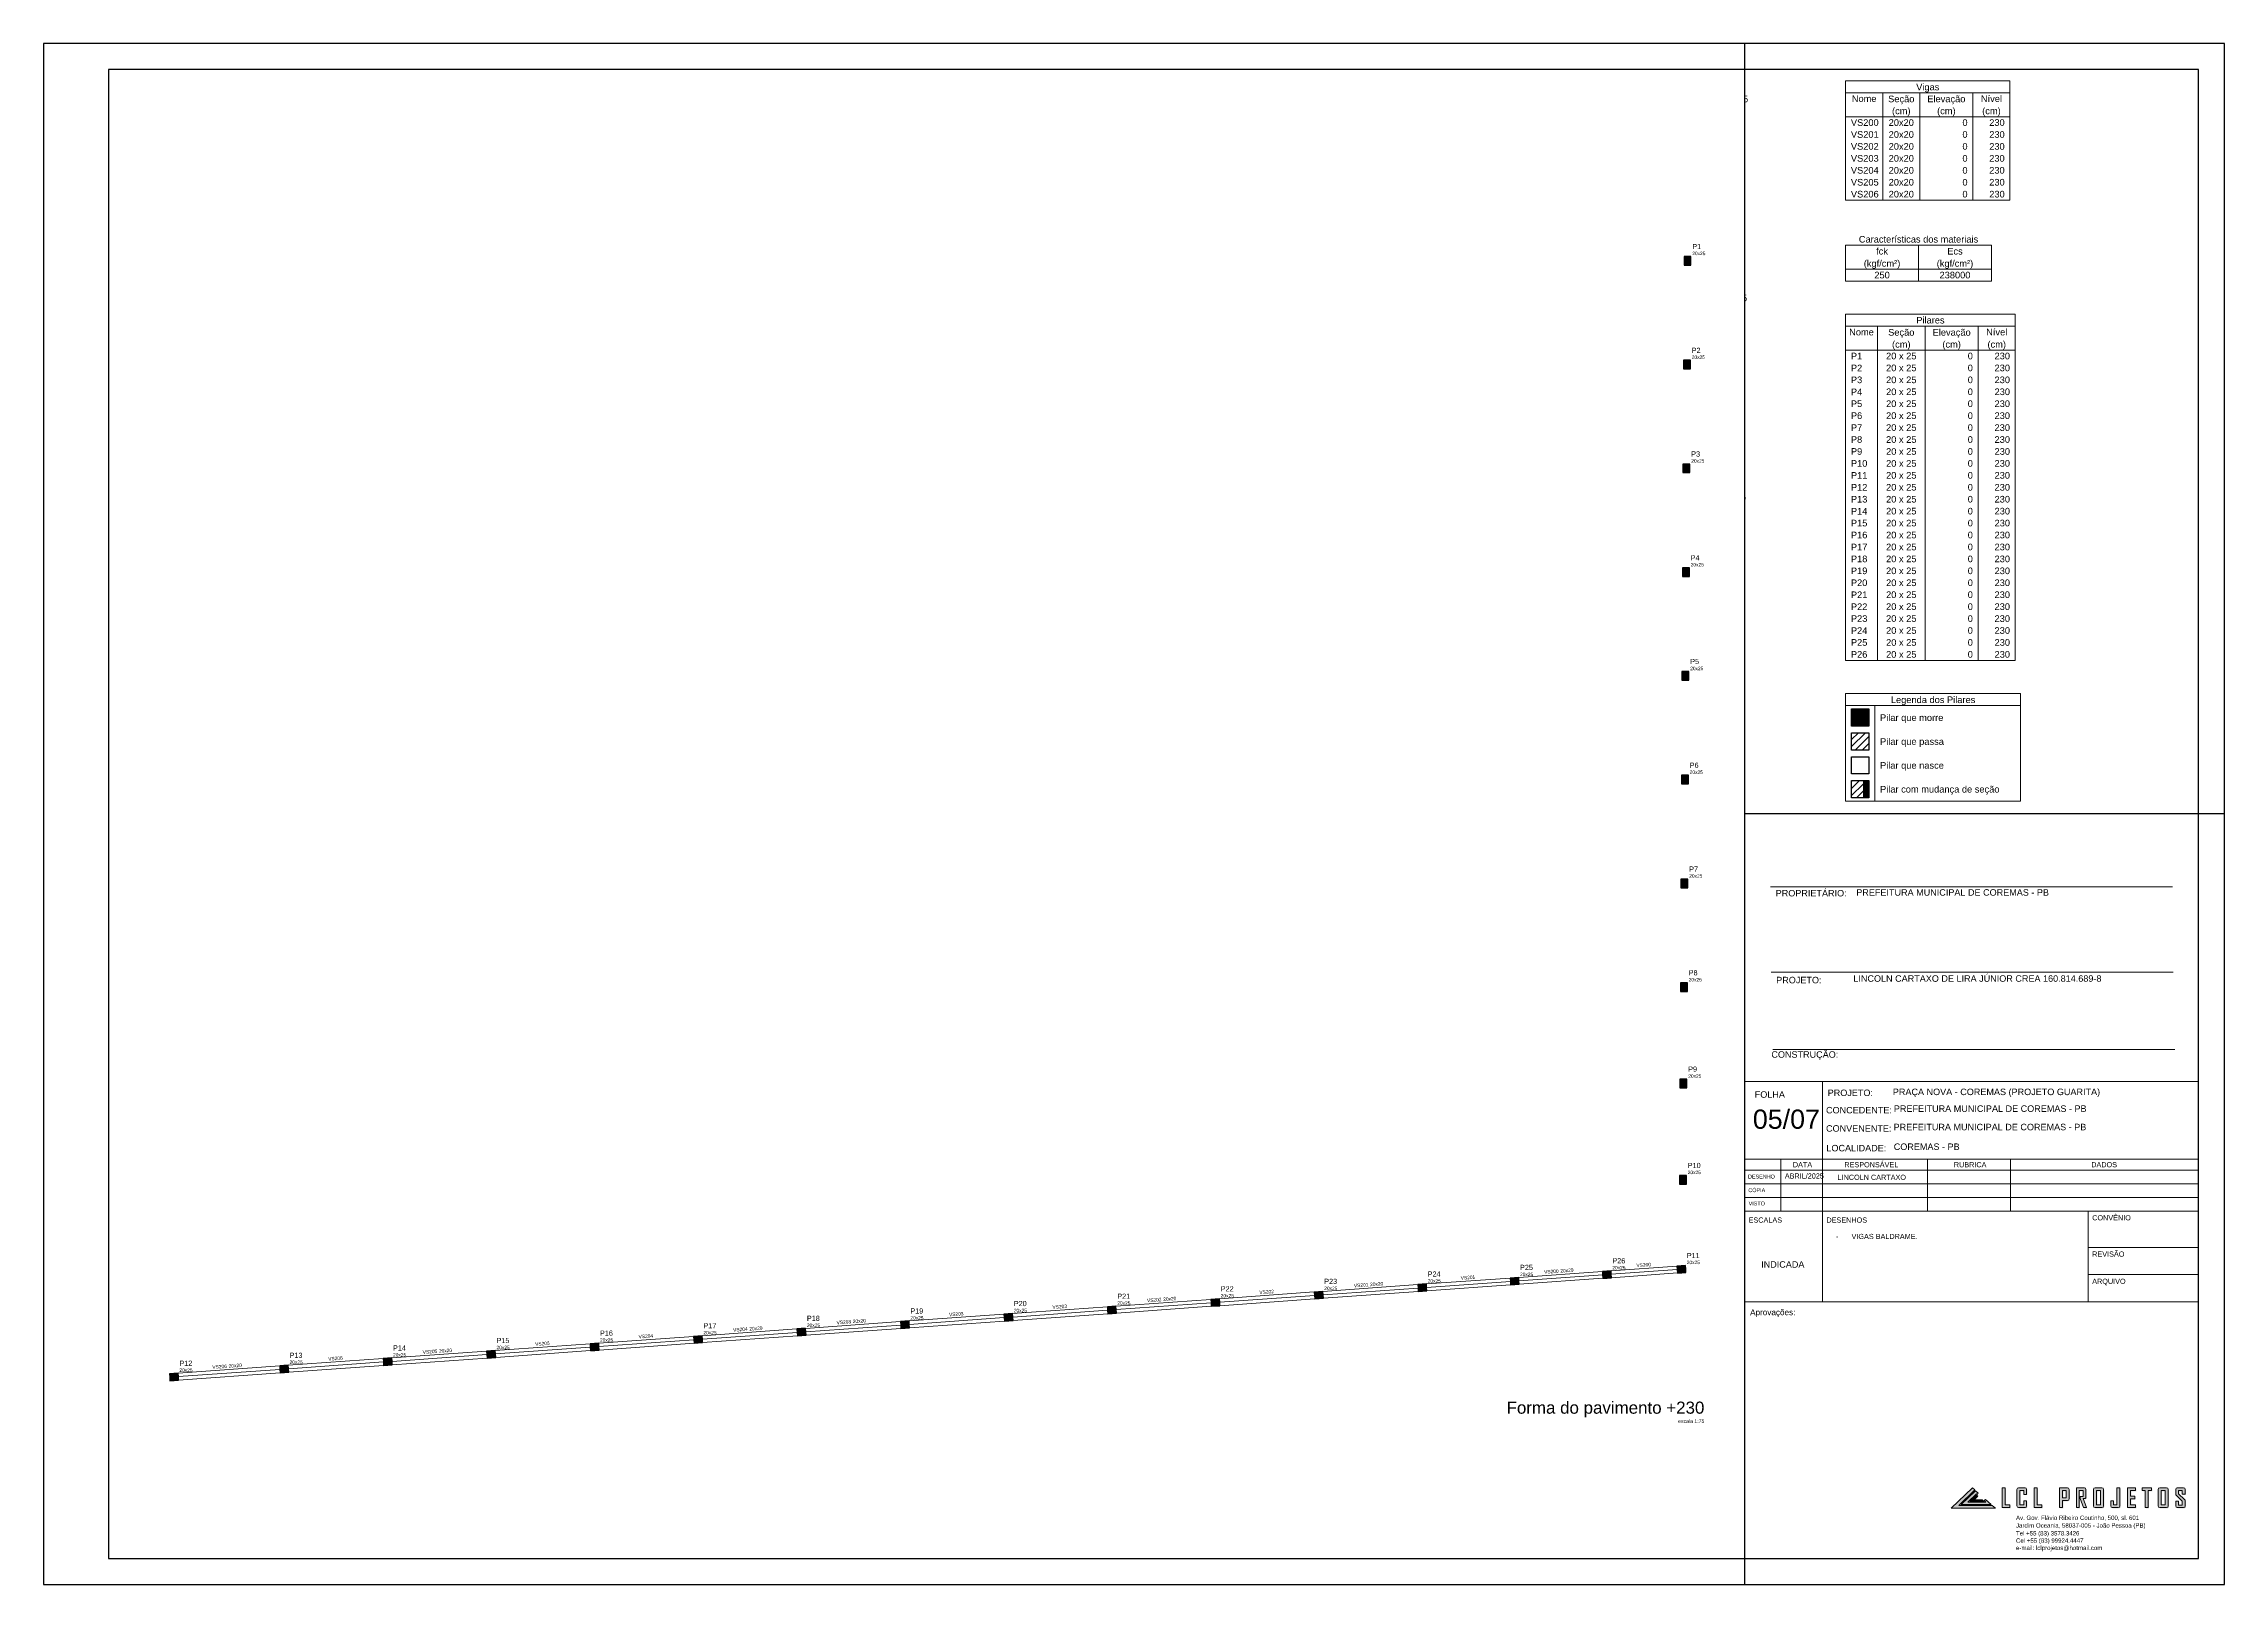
# Paper-space layout 'Layout4' of a CAD drawing. Header units: millimetres. Extents: x 0 to 0.841, y 0 to 0.594.
# The model-space entities are those that its viewports show. They can reach past a viewport. Long polylines and large blocks are cut down to what shows.
import ezdxf

# ---------------------------------------------------------------- set-up
doc = ezdxf.new("R2010")
doc.units = ezdxf.units.MM
for name, color, linetype, lineweight in [('carimbo', 7, 'Continuous', 20), ('FO-Eixos', 5, 'Continuous', 5), ('FO-Hachuras dos pilares', 9, 'Continuous', 5), ('FO-Pilares', 4, 'Continuous', 30), ('FO-Textos das vigas', 7, 'Continuous', 5), ('FO-Textos dos pilares', 7, 'Continuous', 5), ('FO-Títulos', 1, 'Continuous', 20), ('FO-Vigas', 1, 'Continuous', 20), ('Frente', 7, 'Continuous', 0), ('LOGO LCL', 8, 'Continuous', 0)]:
    doc.layers.add(name, color=color, linetype=linetype, lineweight=lineweight)
doc.styles.add('Arial', font='arial.ttf')
doc.styles.add('ROMANS', font='romans.shx')

psp = doc.layouts.new('Layout4')

# ---------------------------------------------------------------- texts
at = {"style": 'Arial'}
for s, p in [('Av. Gov. Flávio Ribeiro Coutinho, 500, sl. 601', (0.76064, 0.02484)), ('Jardim Oceania, 58037-005 - João Pessoa (PB)', (0.76064, 0.02188)), ('Tel +55 (83) 3578.3426   ', (0.76064, 0.01885)), ('Cel +55 (83) 99924.4447   ', (0.76064, 0.01604)), ('e-mail: lclprojetos@hotmail.com', (0.76064, 0.01322))]:
    psp.add_text(s, height=0.00168, dxfattribs=at).set_placement(p)
at = {"layer": 'carimbo', "attachment_point": 1}
for s, width, gutter_width, heights, insert, char_height, style in [('\\pxql;{\\fArial|b0|i0|c0|p34;PROPRIETÁRIO:}', 0.0280628, 0.001, [0], (0.66797, 0.26772), 0.0025, 'ROMANS'), ('PREFEITURA MUNICIPAL DE COREMAS - PB', 0.1104933, 0.001, [0], (0.69904, 0.26801), 0.0025, 'Arial'), ('\\pxql;{\\fArial|b0|i0|c0|p34;PROJETO:}', 0.0280628, 0.001, [0], (0.66817, 0.23423), 0.0025, 'ROMANS'), ('\\pxql;LINCOLN CARTAXO DE LIRA JÚNIOR CREA 160.814.689-8 ', 0.1266411, 0.001, [0], (0.69791, 0.23482), 0.0025, 'Arial'), ('\\pxql;{\\fArial|b0|i0|c0|p34;CONSTRUÇÃO:}', 0.0280628, 0.001, [0], (0.6663, 0.20553), 0.0025, 'ROMANS'), ('\\pxql;{\\fArial|b0|i0|c0|p34;FOLHA}', 0.0151991, 0.001, [0], (0.65989, 0.1901), 0.0025, 'ROMANS'), ('\\pxql;{\\fArial|b0|i0|c0|p34;PROJETO:}', 0.0151991, 0.001, [0], (0.68802, 0.19076), 0.0025, 'Arial'), ('PRAÇA NOVA - COREMAS (PROJETO GUARITA)', 0.1113722, 0.001, [0], (0.71314, 0.19112), 0.0025, 'Arial'), ('05/07', 0.0678839, 0.000771, [0], (0.65916, 0.18304), 0.007398, 'Arial'), ('\\pxql;CONCEDENTE:', 0.0151991, 0.001, [0], (0.68738, 0.18407), 0.0025, 'Arial'), ('\\pxql;CONVENENTE:', 0.0151991, 0.001, [0], (0.68738, 0.17702), 0.0025, 'Arial'), ('\\pxql;PREFEITURA MUNICIPAL DE COREMAS - PB', 0.1164507, 0.001, [0], (0.71344, 0.17757), 0.0025, 'Arial'), ('PREFEITURA MUNICIPAL DE COREMAS - PB', 0.1113722, 0.001, [0], (0.71354, 0.18466), 0.0025, 'Arial'), ('\\pxql;{\\fArial|b0|i0|c0|p34;LOCALIDADE:}', 0.0151991, 0.001, [0], (0.68752, 0.16944), 0.0025, 'Arial'), ('COREMAS - PB', 0.108829, 0.001, [0], (0.71349, 0.16998), 0.0025, 'Arial'), ('\\pxql;{\\fArial|b0|i0|c0|p34;DATA}', 0.0151991, 0.001, [0], (0.67459, 0.1628), 0.002, 'ROMANS'), ('\\pxql;{\\fArial|b0|i0|c0|p34;RESPONSÁVEL}', 0.0151991, 0.001, [0], (0.69444, 0.16279), 0.002, 'ROMANS'), ('\\pxql;{\\fArial|b0|i0|c0|p34;RUBRICA}', 0.0151991, 0.001, [0], (0.73667, 0.1628), 0.002, 'ROMANS'), ('\\pxql;{\\fArial|b0|i0|c0|p34;DADOS}', 0.0151991, 0.001, [0], (0.78966, 0.1628), 0.002, 'ROMANS'), ('\\pxql;{\\fArial|b0|i0|c0|p34;DESENHO}', 0.0151991, 0.001, [0], (0.65729, 0.15796), 0.0015, 'ROMANS'), ('\\pxql;{\\fArial|b0|i0|c0|p34;CÓPIA}', 0.0151991, 0.001, [0], (0.65741, 0.15271), 0.0015, 'ROMANS'), ('LINCOLN CARTAXO', 0.0300409, 0.001, [0], (0.69182, 0.15793), 0.002, 'Arial'), ('\\pxql;{\\fArial|b0|i0|c0|p34;VISTO}', 0.0151991, 0.001, [0], (0.65753, 0.14759), 0.0015, 'ROMANS'), ('\\pxql;{\\fArial|b0|i0|c0|p34;ESCALAS}', 0.0151991, 0.001, [0], (0.65753, 0.14145), 0.002, 'ROMANS'), ('\\pxql;{\\fArial|b0|i0|c0|p34;DESENHOS}', 0.0151991, 0.001, [0], (0.68753, 0.14145), 0.002, 'ROMANS'), ('\\pxi-3,l4,t4;{\\fArial|b0|i0|c0|p34;-^IVIGAS BALDRAME.}', 0.100381, 0.001, [0.0205], (0.68922, 0.13513), 0.002, 'ROMANS'), ('\\pxql;CONVÊNIO', 0.0151991, 0.001, [0], (0.79003, 0.14234), 0.002, 'Arial'), ('{\\fArial|b0|i0|c0|p34;REVISÃO}', 0.0151991, 0.001, [0], (0.79003, 0.12834), 0.002, 'ROMANS'), ('\\pxql;INDICADA', 0.0194097, 0.001, [0], (0.66236, 0.12458), 0.0025, 'Arial'), ('\\pxql;{\\fArial|b0|i0|c0|p34;ARQUIVO}', 0.0151991, 0.001, [0], (0.79003, 0.11784), 0.002, 'ROMANS'), ('\\pxql;Aprovações:', 0.0227986, 0.0015, [0], (0.6581, 0.10602), 0.00225, 'Arial')]:
    psp.add_mtext_dynamic_manual_height_columns(s, width=width, gutter_width=gutter_width, heights=heights, dxfattribs=dict(at, insert=insert, char_height=char_height, style=style))
at = {"layer": 'carimbo', "insert": (0.67148, 0.15844), "char_height": 0.002, "width": 0.0151991, "attachment_point": 1, "style": 'Arial'}
psp.add_mtext('ABRIL/2025', dxfattribs=at)

msp = doc.modelspace()

# ---------------------------------------------------------------- texts
at = {"layer": 'FO-Textos das vigas', "char_height": 0.2, "line_spacing_factor": 0.798, "style": 'Arial'}
for s, insert, width, attachment_point in [('Vigas', (393.0715, -9.879), 1.2, 8), ('Nome', (391.1515, -10.173), 0.96, 8), ('Seção', (392.2715, -10.239), 1.2, 8), ('(cm)', (392.2715, -10.599), 0.96, 8), ('Elevação', (393.6315, -10.239), 1.92, 8), ('(cm)', (393.6315, -10.599), 0.96, 8), ('Nível', (394.9915, -10.173), 1.2, 8), ('(cm)', (394.9915, -10.599), 0.96, 8), ('VS200', (390.7515, -10.893), 1.2, 7), ('VS201', (390.7515, -11.253), 1.2, 7), ('20x20', (392.2715, -10.893), 1.2, 8), ('20x20', (392.2715, -11.253), 1.2, 8), ('0', (394.2715, -10.893), 0.24, 9), ('0', (394.2715, -11.253), 0.24, 9), ('230', (395.3915, -10.893), 0.72, 9), ('230', (395.3915, -11.253), 0.72, 9), ('VS202', (390.7515, -11.613), 1.2, 7), ('VS203', (390.7515, -11.973), 1.2, 7), ('20x20', (392.2715, -11.613), 1.2, 8), ('20x20', (392.2715, -11.973), 1.2, 8), ('0', (394.2715, -11.613), 0.24, 9), ('0', (394.2715, -11.973), 0.24, 9), ('230', (395.3915, -11.613), 0.72, 9), ('230', (395.3915, -11.973), 0.72, 9), ('VS204', (390.7515, -12.333), 1.2, 7), ('VS205', (390.7515, -12.693), 1.2, 7), ('20x20', (392.2715, -12.333), 1.2, 8), ('20x20', (392.2715, -12.693), 1.2, 8), ('0', (394.2715, -12.333), 0.24, 9), ('0', (394.2715, -12.693), 0.24, 9), ('230', (395.3915, -12.333), 0.72, 9), ('230', (395.3915, -12.693), 0.72, 9), ('VS206', (390.7515, -13.053), 1.2, 7), ('20x20', (392.2715, -13.053), 1.2, 8), ('0', (394.2715, -13.053), 0.24, 9), ('230', (395.3915, -13.053), 0.72, 9), ('Características dos materiais', (392.7915, -14.413), 6.96, 8), ('(kgf/cm²)', (391.6915, -15.199), 2.16, 8), ('fck', (391.6915, -14.773), 0.72, 8), ('(kgf/cm²)', (393.8915, -15.199), 2.16, 8), ('Ecs', (393.8915, -14.773), 0.72, 8), ('250', (391.6915, -15.493), 0.72, 8), ('238000', (393.8915, -15.493), 1.44, 8), ('Legenda dos Pilares', (393.2315, -28.359), 4.56, 8), ('Pilar que morre', (391.6315, -28.899), 3.6, 7), ('Pilar que passa', (391.6315, -29.619), 3.6, 7), ('Pilar que nasce', (391.6315, -30.339), 3.6, 7), ('Pilar com mudança de seção', (391.6315, -31.059), 6.24, 7)]:
    msp.add_mtext(s, dxfattribs=dict(at, insert=insert, width=width, attachment_point=attachment_point))
at = {"layer": 'FO-Textos das vigas', "char_height": 0.2, "width": 1.2, "rotation": 3.999245, "line_spacing_factor": 0.798, "style": 'Arial'}
for s, insert, attachment_point in [('VS200', (379.1668, -69.0292), 9), ('20x20', (379.2658, -69.0222), 7), ('VS200', (384.0898, -68.6782), 8), ('VS201', (368.1628, -69.8152), 9), ('20x20', (368.2628, -69.8082), 7), ('VS201', (373.9248, -69.4032), 8), ('VS202', (362.2778, -70.2352), 8), ('VS203', (350.3078, -71.0902), 8), ('VS202', (356.1928, -70.6702), 9), ('20x20', (356.2928, -70.6632), 7), ('20x20', (338.3378, -71.9452), 7), ('VS203', (344.3228, -71.5182), 8), ('VS204', (332.2528, -72.3802), 9), ('20x20', (332.3528, -72.3732), 7), ('VS203', (338.2378, -71.9532), 9), ('VS205', (320.3828, -73.2282), 8), ('VS204', (326.3678, -72.8012), 8), ('VS205', (314.2978, -73.6632), 9), ('20x20', (314.3978, -73.6562), 7), ('VS206', (302.1328, -74.5322), 9), ('20x20', (302.2328, -74.5252), 7), ('VS206', (308.4128, -74.0832), 8)]:
    msp.add_mtext(s, dxfattribs=dict(at, insert=insert, attachment_point=attachment_point))
at = {"layer": 'FO-Textos dos pilares', "line_spacing_factor": 0.798, "style": 'Arial'}
for s, insert, char_height, width, attachment_point in [('P1', (386.8915, -9.833), 0.3, 0.72, 7), ('20x25', (386.8915, -10.183), 0.2, 1.2, 7), ('P2', (386.8605, -15.833), 0.3, 0.72, 7), ('20x25', (386.8605, -16.183), 0.2, 1.2, 7), ('Nome', (391.0715, -17.213), 0.2, 0.96, 8), ('Seção', (392.2715, -17.279), 0.2, 1.2, 8), ('Pilares', (393.1515, -16.853), 0.2, 1.68, 8), ('Elevação', (393.7915, -17.279), 0.2, 1.92, 8), ('Nível', (395.1515, -17.213), 0.2, 1.2, 8), ('P1', (390.7515, -17.933), 0.2, 0.48, 7), ('20 x 25', (392.2715, -17.933), 0.2, 1.68, 8), ('(cm)', (392.2715, -17.639), 0.2, 0.96, 8), ('(cm)', (393.7915, -17.639), 0.2, 0.96, 8), ('0', (394.4315, -17.933), 0.2, 0.24, 9), ('(cm)', (395.1515, -17.639), 0.2, 0.96, 8), ('230', (395.5515, -17.933), 0.2, 0.72, 9), ('P2', (390.7515, -18.293), 0.2, 0.48, 7), ('20 x 25', (392.2715, -18.293), 0.2, 1.68, 8), ('0', (394.4315, -18.293), 0.2, 0.24, 9), ('230', (395.5515, -18.293), 0.2, 0.72, 9), ('P3', (390.7515, -18.653), 0.2, 0.48, 7), ('P4', (390.7515, -19.013), 0.2, 0.48, 7), ('20 x 25', (392.2715, -18.653), 0.2, 1.68, 8), ('20 x 25', (392.2715, -19.013), 0.2, 1.68, 8), ('0', (394.4315, -18.653), 0.2, 0.24, 9), ('0', (394.4315, -19.013), 0.2, 0.24, 9), ('230', (395.5515, -18.653), 0.2, 0.72, 9), ('230', (395.5515, -19.013), 0.2, 0.72, 9), ('P5', (390.7515, -19.373), 0.2, 0.48, 7), ('P6', (390.7515, -19.733), 0.2, 0.48, 7), ('20 x 25', (392.2715, -19.373), 0.2, 1.68, 8), ('20 x 25', (392.2715, -19.733), 0.2, 1.68, 8), ('0', (394.4315, -19.373), 0.2, 0.24, 9), ('0', (394.4315, -19.733), 0.2, 0.24, 9), ('230', (395.5515, -19.373), 0.2, 0.72, 9), ('230', (395.5515, -19.733), 0.2, 0.72, 9), ('P7', (390.7515, -20.093), 0.2, 0.48, 7), ('P8', (390.7515, -20.453), 0.2, 0.48, 7), ('20 x 25', (392.2715, -20.093), 0.2, 1.68, 8), ('20 x 25', (392.2715, -20.453), 0.2, 1.68, 8), ('0', (394.4315, -20.093), 0.2, 0.24, 9), ('0', (394.4315, -20.453), 0.2, 0.24, 9), ('230', (395.5515, -20.093), 0.2, 0.72, 9), ('230', (395.5515, -20.453), 0.2, 0.72, 9), ('P9', (390.7515, -20.813), 0.2, 0.48, 7), ('P10', (390.7515, -21.173), 0.2, 0.72, 7), ('20 x 25', (392.2715, -20.813), 0.2, 1.68, 8), ('20 x 25', (392.2715, -21.173), 0.2, 1.68, 8), ('0', (394.4315, -20.813), 0.2, 0.24, 9), ('0', (394.4315, -21.173), 0.2, 0.24, 9), ('230', (395.5515, -20.813), 0.2, 0.72, 9), ('230', (395.5515, -21.173), 0.2, 0.72, 9), ('P3', (386.8305, -21.833), 0.3, 0.72, 7), ('P11', (390.7515, -21.533), 0.2, 0.72, 7), ('P12', (390.7515, -21.893), 0.2, 0.72, 7), ('20 x 25', (392.2715, -21.533), 0.2, 1.68, 8), ('20 x 25', (392.2715, -21.893), 0.2, 1.68, 8), ('0', (394.4315, -21.533), 0.2, 0.24, 9), ('0', (394.4315, -21.893), 0.2, 0.24, 9), ('230', (395.5515, -21.533), 0.2, 0.72, 9), ('230', (395.5515, -21.893), 0.2, 0.72, 9), ('20x25', (386.8305, -22.183), 0.2, 1.2, 7), ('P13', (390.7515, -22.253), 0.2, 0.72, 7), ('20 x 25', (392.2715, -22.253), 0.2, 1.68, 8), ('0', (394.4315, -22.253), 0.2, 0.24, 9), ('230', (395.5515, -22.253), 0.2, 0.72, 9), ('P14', (390.7515, -22.613), 0.2, 0.72, 7), ('P15', (390.7515, -22.973), 0.2, 0.72, 7), ('20 x 25', (392.2715, -22.613), 0.2, 1.68, 8), ('20 x 25', (392.2715, -22.973), 0.2, 1.68, 8), ('0', (394.4315, -22.613), 0.2, 0.24, 9), ('0', (394.4315, -22.973), 0.2, 0.24, 9), ('230', (395.5515, -22.613), 0.2, 0.72, 9), ('230', (395.5515, -22.973), 0.2, 0.72, 9), ('P16', (390.7515, -23.333), 0.2, 0.72, 7), ('P17', (390.7515, -23.693), 0.2, 0.72, 7), ('20 x 25', (392.2715, -23.333), 0.2, 1.68, 8), ('20 x 25', (392.2715, -23.693), 0.2, 1.68, 8), ('0', (394.4315, -23.333), 0.2, 0.24, 9), ('0', (394.4315, -23.693), 0.2, 0.24, 9), ('230', (395.5515, -23.333), 0.2, 0.72, 9), ('230', (395.5515, -23.693), 0.2, 0.72, 9), ('P18', (390.7515, -24.053), 0.2, 0.72, 7), ('P19', (390.7515, -24.413), 0.2, 0.72, 7), ('20 x 25', (392.2715, -24.053), 0.2, 1.68, 8), ('20 x 25', (392.2715, -24.413), 0.2, 1.68, 8), ('0', (394.4315, -24.053), 0.2, 0.24, 9), ('0', (394.4315, -24.413), 0.2, 0.24, 9), ('230', (395.5515, -24.053), 0.2, 0.72, 9), ('230', (395.5515, -24.413), 0.2, 0.72, 9), ('P20', (390.7515, -24.773), 0.2, 0.72, 7), ('P21', (390.7515, -25.133), 0.2, 0.72, 7), ('20 x 25', (392.2715, -24.773), 0.2, 1.68, 8), ('20 x 25', (392.2715, -25.133), 0.2, 1.68, 8), ('0', (394.4315, -24.773), 0.2, 0.24, 9), ('0', (394.4315, -25.133), 0.2, 0.24, 9), ('230', (395.5515, -24.773), 0.2, 0.72, 9), ('230', (395.5515, -25.133), 0.2, 0.72, 9), ('P22', (390.7515, -25.493), 0.2, 0.72, 7), ('P23', (390.7515, -25.853), 0.2, 0.72, 7), ('20 x 25', (392.2715, -25.493), 0.2, 1.68, 8), ('20 x 25', (392.2715, -25.853), 0.2, 1.68, 8), ('0', (394.4315, -25.493), 0.2, 0.24, 9), ('0', (394.4315, -25.853), 0.2, 0.24, 9), ('230', (395.5515, -25.493), 0.2, 0.72, 9), ('230', (395.5515, -25.853), 0.2, 0.72, 9), ('P24', (390.7515, -26.213), 0.2, 0.72, 7), ('20 x 25', (392.2715, -26.213), 0.2, 1.68, 8), ('0', (394.4315, -26.213), 0.2, 0.24, 9), ('230', (395.5515, -26.213), 0.2, 0.72, 9), ('P25', (390.7515, -26.573), 0.2, 0.72, 7), ('P26', (390.7515, -26.933), 0.2, 0.72, 7), ('20 x 25', (392.2715, -26.573), 0.2, 1.68, 8), ('20 x 25', (392.2715, -26.933), 0.2, 1.68, 8), ('0', (394.4315, -26.573), 0.2, 0.24, 9), ('0', (394.4315, -26.933), 0.2, 0.24, 9), ('230', (395.5515, -26.573), 0.2, 0.72, 9), ('230', (395.5515, -26.933), 0.2, 0.72, 9), ('P4', (386.8015, -27.833), 0.3, 0.72, 7), ('20x25', (386.8015, -28.183), 0.2, 1.2, 7), ('P5', (386.7725, -33.833), 0.3, 0.72, 7), ('20x25', (386.7725, -34.183), 0.2, 1.2, 7), ('20x25', (386.7425, -40.183), 0.2, 1.2, 7), ('P6', (386.7425, -39.833), 0.3, 0.72, 7), ('20x25', (386.7135, -46.183), 0.2, 1.2, 7), ('P7', (386.7135, -45.833), 0.3, 0.72, 7), ('P8', (386.6845, -51.833), 0.3, 0.72, 7), ('20x25', (386.6845, -52.183), 0.2, 1.2, 7), ('P9', (386.6575, -57.405), 0.3, 0.72, 7), ('20x25', (386.6575, -57.755), 0.2, 1.2, 7), ('20x25', (386.6295, -63.327), 0.2, 1.2, 7), ('P10', (386.6295, -62.977), 0.3, 1.08, 7), ('P26', (382.2685, -68.488), 0.3, 1.08, 7), ('20x25', (386.5745, -68.531), 0.2, 1.2, 7), ('P11', (386.5745, -68.181), 0.3, 1.08, 7), ('P24', (371.5865, -69.251), 0.3, 1.08, 7), ('20x25', (376.9275, -69.22), 0.2, 1.2, 7), ('P25', (376.9275, -68.87), 0.3, 1.08, 7), ('20x25', (382.2685, -68.838), 0.2, 1.2, 7), ('P23', (365.6015, -69.679), 0.3, 1.08, 7), ('20x25', (371.5865, -69.601), 0.2, 1.2, 7), ('P21', (353.6315, -70.534), 0.3, 1.08, 7), ('20x25', (359.6165, -70.456), 0.2, 1.2, 7), ('P22', (359.6165, -70.106), 0.3, 1.08, 7), ('20x25', (365.6015, -70.029), 0.2, 1.2, 7), ('P20', (347.6465, -70.961), 0.3, 1.08, 7), ('20x25', (353.6315, -70.884), 0.2, 1.2, 7), ('P18', (335.6765, -71.816), 0.3, 1.08, 7), ('20x25', (341.6615, -71.739), 0.2, 1.2, 7), ('P19', (341.6615, -71.389), 0.3, 1.08, 7), ('20x25', (347.6465, -71.311), 0.2, 1.2, 7), ('P16', (323.7065, -72.671), 0.3, 1.08, 7), ('P17', (329.6915, -72.244), 0.3, 1.08, 7), ('20x25', (335.6765, -72.166), 0.2, 1.2, 7), ('P15', (317.7215, -73.099), 0.3, 1.08, 7), ('20x25', (323.7065, -73.021), 0.2, 1.2, 7), ('20x25', (329.6915, -72.594), 0.2, 1.2, 7), ('P13', (305.7515, -73.954), 0.3, 1.08, 7), ('20x25', (311.7365, -73.876), 0.2, 1.2, 7), ('P14', (311.7365, -73.526), 0.3, 1.08, 7), ('20x25', (317.7215, -73.449), 0.2, 1.2, 7), ('P12', (299.3765, -74.41), 0.3, 1.08, 7), ('20x25', (305.7515, -74.304), 0.2, 1.2, 7), ('20x25', (299.3765, -74.76), 0.2, 1.2, 7)]:
    msp.add_mtext(s, dxfattribs=dict(at, insert=insert, char_height=char_height, width=width, attachment_point=attachment_point))
at = {"layer": 'FO-Títulos', "attachment_point": 9, "line_spacing_factor": 0.798, "style": 'Arial'}
for s, insert, char_height, width in [('Forma do pavimento +230', (387.5915, -77.389), 0.7, 19.32), ('escala 1:75', (387.5915, -77.7192), 0.2118, 2.79576)]:
    msp.add_mtext(s, dxfattribs=dict(at, insert=insert, char_height=char_height, width=width))

# ---------------------------------------------------------------- hatches: boundary and pattern name
at = {"layer": 'FO-Hachuras dos pilares', "linetype": 'Continuous'}
for points in [[(386.4165, -10.7578), (386.6165, -10.7578), (386.8165, -10.7578), (386.8165, -10.5078), (386.8165, -10.2578), (386.6165, -10.2578), (386.4165, -10.2578), (386.4165, -10.5078)], [(386.3851, -16.7578), (386.5851, -16.7578), (386.7851, -16.7578), (386.7851, -16.5078), (386.7851, -16.2578), (386.5851, -16.2578), (386.3851, -16.2578), (386.3851, -16.5078)], [(386.3557, -22.7578), (386.5557, -22.7578), (386.7557, -22.7578), (386.7557, -22.5078), (386.7557, -22.2578), (386.5557, -22.2578), (386.3557, -22.2578), (386.3557, -22.5078)], [(386.3265, -28.7578), (386.5265, -28.7578), (386.7265, -28.7578), (386.7265, -28.5078), (386.7265, -28.2578), (386.5265, -28.2578), (386.3265, -28.2578), (386.3265, -28.5078)], [(390.7715, -28.9959), (390.7715, -28.4759), (391.2915, -28.4759), (391.2915, -28.9959), (390.7715, -28.9959)], [(391.1173, -31.1559), (391.1173, -30.6359), (391.2915, -30.6359), (391.2915, -31.1559), (391.1173, -31.1559)], [(386.2971, -34.7578), (386.4971, -34.7578), (386.6971, -34.7578), (386.6971, -34.5078), (386.6971, -34.2578), (386.4971, -34.2578), (386.2971, -34.2578), (386.2971, -34.5078)], [(386.2679, -40.7578), (386.4679, -40.7578), (386.6679, -40.7578), (386.6679, -40.5078), (386.6679, -40.2578), (386.4679, -40.2578), (386.2679, -40.2578), (386.2679, -40.5078)], [(386.2385, -46.7578), (386.4385, -46.7578), (386.6385, -46.7578), (386.6385, -46.5078), (386.6385, -46.2578), (386.4385, -46.2578), (386.2385, -46.2578), (386.2385, -46.5078)], [(386.2093, -52.7578), (386.4093, -52.7578), (386.6093, -52.7578), (386.6093, -52.5078), (386.6093, -52.2578), (386.4093, -52.2578), (386.2093, -52.2578), (386.2093, -52.5078)], [(386.1821, -58.33), (386.3821, -58.33), (386.5821, -58.33), (386.5821, -58.08), (386.5821, -57.83), (386.3821, -57.83), (386.1821, -57.83), (386.1821, -58.08)], [(386.1549, -63.9024), (386.3549, -63.9024), (386.5549, -63.9024), (386.5549, -63.6524), (386.5549, -63.4024), (386.3549, -63.4024), (386.1549, -63.4024), (386.1549, -63.6524)], [(381.6945, -68.9489), (381.7088, -69.1484), (381.7231, -69.3479), (381.9724, -69.33), (382.2218, -69.3121), (382.2075, -69.1127), (382.1932, -68.9132), (381.9439, -68.931)], [(386.0011, -68.6418), (386.0153, -68.8413), (386.0296, -69.0408), (386.279, -69.0229), (386.5284, -69.0051), (386.5141, -68.8056), (386.4998, -68.6061), (386.2504, -68.624)], [(371.0127, -69.7119), (371.027, -69.9114), (371.0413, -70.1109), (371.2906, -70.093), (371.54, -70.0751), (371.5257, -69.8757), (371.5114, -69.6762), (371.2621, -69.694)], [(376.3535, -69.3305), (376.3678, -69.53), (376.3821, -69.7295), (376.6314, -69.7116), (376.8808, -69.6937), (376.8665, -69.4943), (376.8522, -69.2948), (376.6029, -69.3126)], [(365.0277, -70.1395), (365.042, -70.339), (365.0563, -70.5385), (365.3056, -70.5206), (365.555, -70.5027), (365.5407, -70.3033), (365.5264, -70.1038), (365.2771, -70.1216)], [(353.0579, -70.9945), (353.0722, -71.194), (353.0865, -71.3935), (353.3358, -71.3756), (353.5852, -71.3577), (353.5709, -71.1583), (353.5566, -70.9588), (353.3073, -70.9766)], [(359.0429, -70.5671), (359.0572, -70.7666), (359.0715, -70.9661), (359.3208, -70.9482), (359.5702, -70.9303), (359.5559, -70.7309), (359.5416, -70.5314), (359.2923, -70.5492)], [(347.0729, -71.4221), (347.0872, -71.6216), (347.1015, -71.8211), (347.3508, -71.8032), (347.6002, -71.7853), (347.5859, -71.5859), (347.5716, -71.3864), (347.3223, -71.4042)], [(335.1029, -72.2771), (335.1172, -72.4766), (335.1315, -72.6761), (335.3808, -72.6582), (335.6302, -72.6403), (335.6159, -72.4409), (335.6016, -72.2414), (335.3523, -72.2592)], [(341.0879, -71.8495), (341.1022, -72.049), (341.1165, -72.2485), (341.3658, -72.2306), (341.6152, -72.2127), (341.6009, -72.0133), (341.5866, -71.8138), (341.3373, -71.8316)], [(329.1179, -72.7045), (329.1322, -72.904), (329.1465, -73.1035), (329.3958, -73.0856), (329.6452, -73.0677), (329.6309, -72.8683), (329.6166, -72.6688), (329.3673, -72.6866)], [(317.1481, -73.5597), (317.1624, -73.7592), (317.1767, -73.9587), (317.426, -73.9408), (317.6754, -73.9229), (317.6611, -73.7235), (317.6468, -73.524), (317.3975, -73.5418)], [(323.1329, -73.1321), (323.1472, -73.3316), (323.1615, -73.5311), (323.4108, -73.5132), (323.6602, -73.4953), (323.6459, -73.2959), (323.6316, -73.0964), (323.3823, -73.1142)], [(311.1631, -73.9871), (311.1774, -74.1866), (311.1917, -74.3861), (311.441, -74.3682), (311.6904, -74.3503), (311.6761, -74.1509), (311.6618, -73.9514), (311.4125, -73.9692)], [(298.8031, -74.8704), (298.8174, -75.0699), (298.8317, -75.2694), (299.0811, -75.2515), (299.3304, -75.2336), (299.3161, -75.0341), (299.3019, -74.8346), (299.0525, -74.8525)], [(305.1781, -74.4147), (305.1924, -74.6142), (305.2067, -74.8137), (305.456, -74.7958), (305.7054, -74.7779), (305.6911, -74.5785), (305.6768, -74.379), (305.4275, -74.3968)]]:
    msp.add_hatch(color=256, dxfattribs=at).paths.add_polyline_path(points)
at = {"layer": 'FO-Hachuras dos pilares', "linetype": 'Continuous', "true_color": 0x000000}
h = msp.add_hatch(dxfattribs=at)
h.set_pattern_fill('ANSI31', color=18, scale=0.047, style=0)
h.paths.add_polyline_path([(390.7715, -29.7159), (390.7715, -29.1959), (391.2915, -29.1959), (391.2915, -29.7159), (390.7715, -29.7159)])
h = msp.add_hatch(dxfattribs=at)
h.set_pattern_fill('ANSI31', color=18, scale=0.047, style=0)
h.paths.add_polyline_path([(390.7715, -31.1559), (390.7715, -30.6359), (391.1173, -30.6359), (391.1173, -31.1559), (390.7715, -31.1559)])

# ---------------------------------------------------------------- linework, layer by layer
at = {"layer": 'FO-Eixos'}
for p, q in [((382.2075, -69.113), (386.0153, -68.8412)), ((371.5257, -69.8756), (376.3679, -69.5298)), ((376.8665, -69.4942), (381.7089, -69.1486)), ((359.5559, -70.7306), (365.0421, -70.3388)), ((365.5407, -70.3032), (371.0271, -69.9114)), ((353.5709, -71.1582), (359.0573, -70.7664)), ((341.6009, -72.0132), (347.0873, -71.6214)), ((347.5859, -71.5856), (353.0723, -71.1938)), ((335.6159, -72.4408), (341.1023, -72.0488)), ((323.6459, -73.2958), (329.1323, -72.904)), ((329.6309, -72.8682), (335.1173, -72.4764)), ((317.6611, -73.7232), (323.1473, -73.3314)), ((305.6911, -74.5786), (311.1775, -74.1864)), ((311.6761, -74.1508), (317.1625, -73.759)), ((299.3163, -75.0342), (305.1925, -74.6142))]:
    msp.add_line(p, q, dxfattribs=at)
at = {"layer": 'FO-Pilares'}
for points in [[(386.4165, -10.7578), (386.6165, -10.7578), (386.8165, -10.7578), (386.8165, -10.5078), (386.8165, -10.2578), (386.6165, -10.2578), (386.4165, -10.2578), (386.4165, -10.5078), (386.4165, -10.7578)], [(386.3851, -16.7578), (386.5851, -16.7578), (386.7851, -16.7578), (386.7851, -16.5078), (386.7851, -16.2578), (386.5851, -16.2578), (386.3851, -16.2578), (386.3851, -16.5078), (386.3851, -16.7578)], [(386.3557, -22.7578), (386.5557, -22.7578), (386.7557, -22.7578), (386.7557, -22.5078), (386.7557, -22.2578), (386.5557, -22.2578), (386.3557, -22.2578), (386.3557, -22.5078), (386.3557, -22.7578)], [(386.3265, -28.7578), (386.5265, -28.7578), (386.7265, -28.7578), (386.7265, -28.5078), (386.7265, -28.2578), (386.5265, -28.2578), (386.3265, -28.2578), (386.3265, -28.5078), (386.3265, -28.7578)], [(390.7715, -28.9959), (390.7715, -28.4759), (391.2915, -28.4759), (391.2915, -28.9959), (390.7715, -28.9959)], [(390.7715, -29.7159), (390.7715, -29.1959), (391.2915, -29.1959), (391.2915, -29.7159), (390.7715, -29.7159)], [(390.7715, -30.4359), (390.7715, -29.9159), (391.2915, -29.9159), (391.2915, -30.4359), (390.7715, -30.4359)], [(390.7715, -31.1559), (390.7715, -30.6359), (391.2915, -30.6359), (391.2915, -31.1559), (390.7715, -31.1559)], [(386.2971, -34.7578), (386.4971, -34.7578), (386.6971, -34.7578), (386.6971, -34.5078), (386.6971, -34.2578), (386.4971, -34.2578), (386.2971, -34.2578), (386.2971, -34.5078), (386.2971, -34.7578)], [(386.2679, -40.7578), (386.4679, -40.7578), (386.6679, -40.7578), (386.6679, -40.5078), (386.6679, -40.2578), (386.4679, -40.2578), (386.2679, -40.2578), (386.2679, -40.5078), (386.2679, -40.7578)], [(386.2385, -46.7578), (386.4385, -46.7578), (386.6385, -46.7578), (386.6385, -46.5078), (386.6385, -46.2578), (386.4385, -46.2578), (386.2385, -46.2578), (386.2385, -46.5078), (386.2385, -46.7578)], [(386.2093, -52.7578), (386.4093, -52.7578), (386.6093, -52.7578), (386.6093, -52.5078), (386.6093, -52.2578), (386.4093, -52.2578), (386.2093, -52.2578), (386.2093, -52.5078), (386.2093, -52.7578)], [(386.1821, -58.33), (386.3821, -58.33), (386.5821, -58.33), (386.5821, -58.08), (386.5821, -57.83), (386.3821, -57.83), (386.1821, -57.83), (386.1821, -58.08), (386.1821, -58.33)], [(386.1549, -63.9024), (386.3549, -63.9024), (386.5549, -63.9024), (386.5549, -63.6524), (386.5549, -63.4024), (386.3549, -63.4024), (386.1549, -63.4024), (386.1549, -63.6524), (386.1549, -63.9024)], [(381.6945, -68.9489), (381.7088, -69.1484), (381.7231, -69.3479), (381.9724, -69.33), (382.2218, -69.3121), (382.2075, -69.1127), (382.1932, -68.9132), (381.9439, -68.931), (381.6945, -68.9489)], [(386.0011, -68.6418), (386.0153, -68.8413), (386.0296, -69.0408), (386.279, -69.0229), (386.5284, -69.0051), (386.5141, -68.8056), (386.4998, -68.6061), (386.2504, -68.624), (386.0011, -68.6418)], [(371.0127, -69.7119), (371.027, -69.9114), (371.0413, -70.1109), (371.2906, -70.093), (371.54, -70.0751), (371.5257, -69.8757), (371.5114, -69.6762), (371.2621, -69.694), (371.0127, -69.7119)], [(376.3535, -69.3305), (376.3678, -69.53), (376.3821, -69.7295), (376.6314, -69.7116), (376.8808, -69.6937), (376.8665, -69.4943), (376.8522, -69.2948), (376.6029, -69.3126), (376.3535, -69.3305)], [(365.0277, -70.1395), (365.042, -70.339), (365.0563, -70.5385), (365.3056, -70.5206), (365.555, -70.5027), (365.5407, -70.3033), (365.5264, -70.1038), (365.2771, -70.1216), (365.0277, -70.1395)], [(353.0579, -70.9945), (353.0722, -71.194), (353.0865, -71.3935), (353.3358, -71.3756), (353.5852, -71.3577), (353.5709, -71.1583), (353.5566, -70.9588), (353.3073, -70.9766), (353.0579, -70.9945)], [(359.0429, -70.5671), (359.0572, -70.7666), (359.0715, -70.9661), (359.3208, -70.9482), (359.5702, -70.9303), (359.5559, -70.7309), (359.5416, -70.5314), (359.2923, -70.5492), (359.0429, -70.5671)], [(347.0729, -71.4221), (347.0872, -71.6216), (347.1015, -71.8211), (347.3508, -71.8032), (347.6002, -71.7853), (347.5859, -71.5859), (347.5716, -71.3864), (347.3223, -71.4042), (347.0729, -71.4221)], [(335.1029, -72.2771), (335.1172, -72.4766), (335.1315, -72.6761), (335.3808, -72.6582), (335.6302, -72.6403), (335.6159, -72.4409), (335.6016, -72.2414), (335.3523, -72.2592), (335.1029, -72.2771)], [(341.0879, -71.8495), (341.1022, -72.049), (341.1165, -72.2485), (341.3658, -72.2306), (341.6152, -72.2127), (341.6009, -72.0133), (341.5866, -71.8138), (341.3373, -71.8316), (341.0879, -71.8495)], [(329.1179, -72.7045), (329.1322, -72.904), (329.1465, -73.1035), (329.3958, -73.0856), (329.6452, -73.0677), (329.6309, -72.8683), (329.6166, -72.6688), (329.3673, -72.6866), (329.1179, -72.7045)], [(317.1481, -73.5597), (317.1624, -73.7592), (317.1767, -73.9587), (317.426, -73.9408), (317.6754, -73.9229), (317.6611, -73.7235), (317.6468, -73.524), (317.3975, -73.5418), (317.1481, -73.5597)], [(323.1329, -73.1321), (323.1472, -73.3316), (323.1615, -73.5311), (323.4108, -73.5132), (323.6602, -73.4953), (323.6459, -73.2959), (323.6316, -73.0964), (323.3823, -73.1142), (323.1329, -73.1321)], [(311.1631, -73.9871), (311.1774, -74.1866), (311.1917, -74.3861), (311.441, -74.3682), (311.6904, -74.3503), (311.6761, -74.1509), (311.6618, -73.9514), (311.4125, -73.9692), (311.1631, -73.9871)], [(298.8031, -74.8704), (298.8174, -75.0699), (298.8317, -75.2694), (299.0811, -75.2515), (299.3304, -75.2336), (299.3161, -75.0341), (299.3019, -74.8346), (299.0525, -74.8525), (298.8031, -74.8704)], [(305.1781, -74.4147), (305.1924, -74.6142), (305.2067, -74.8137), (305.456, -74.7958), (305.7054, -74.7779), (305.6911, -74.5785), (305.6768, -74.379), (305.4275, -74.3968), (305.1781, -74.4147)]]:
    msp.add_lwpolyline(points, close=True, dxfattribs=at)
at = {"layer": 'FO-Textos das vigas'}
for p, q in [((390.5915, -9.5328), (395.5515, -9.5328)), ((390.5915, -9.5328), (390.5915, -13.1328)), ((395.5515, -9.5328), (395.5515, -13.1328)), ((390.5915, -9.8928), (395.5515, -9.8928)), ((391.7115, -9.8928), (391.7115, -13.1328)), ((392.8315, -9.8928), (392.8315, -13.1328)), ((394.4315, -9.8928), (394.4315, -13.1328)), ((390.5915, -10.6128), (395.5515, -10.6128)), ((390.5915, -13.1328), (395.5515, -13.1328)), ((390.5915, -14.4928), (394.9915, -14.4928)), ((390.5915, -14.4928), (390.5915, -15.5728)), ((392.7915, -14.4928), (392.7915, -15.5728)), ((394.9915, -14.4928), (394.9915, -15.5728)), ((390.5915, -15.2128), (394.9915, -15.2128)), ((390.5915, -15.5728), (394.9915, -15.5728)), ((390.5915, -28.0128), (395.8715, -28.0128)), ((390.5915, -28.0128), (390.5915, -31.2528)), ((395.8715, -28.0128), (395.8715, -31.2528)), ((390.5915, -28.3728), (395.8715, -28.3728)), ((391.4715, -28.3728), (391.4715, -31.2528)), ((390.5915, -31.2528), (395.8715, -31.2528))]:
    msp.add_line(p, q, dxfattribs=at)
at = {"layer": 'FO-Textos dos pilares'}
for p, q in [((390.5915, -16.5728), (395.7115, -16.5728)), ((390.5915, -16.5728), (390.5915, -27.0128)), ((390.5915, -16.9328), (395.7115, -16.9328)), ((391.5515, -16.9328), (391.5515, -27.0128)), ((392.9915, -16.9328), (392.9915, -27.0128)), ((394.5915, -16.9328), (394.5915, -27.0128)), ((395.7115, -16.5728), (395.7115, -27.0128)), ((390.5915, -17.6528), (395.7115, -17.6528)), ((390.5915, -27.0128), (395.7115, -27.0128))]:
    msp.add_line(p, q, dxfattribs=at)
at = {"layer": 'FO-Vigas'}
for p, q in [((376.8522, -69.2948), (381.6945, -68.9492)), ((382.1932, -68.9136), (386.001, -68.6418)), ((382.2218, -69.3125), (386.0296, -69.0407)), ((365.5264, -70.1038), (371.0127, -69.712)), ((371.5114, -69.6762), (376.3535, -69.3304)), ((371.54, -70.0751), (376.3821, -69.7293)), ((376.8808, -69.6937), (381.7231, -69.3481)), ((359.5416, -70.5312), (365.0277, -70.1394)), ((365.555, -70.5027), (371.0413, -70.1109)), ((347.5716, -71.3862), (353.0579, -70.9944)), ((353.5566, -70.9588), (359.0429, -70.567)), ((353.5852, -71.3577), (359.0715, -70.9659)), ((359.5702, -70.9301), (365.0563, -70.5383)), ((341.5866, -71.8138), (347.0729, -71.422)), ((347.6002, -71.7851), (353.0865, -71.3933)), ((329.6166, -72.6688), (335.1029, -72.277)), ((335.6016, -72.2414), (341.0879, -71.8494)), ((335.6302, -72.6403), (341.1165, -72.2483)), ((341.6152, -72.2127), (347.1015, -71.8209)), ((323.6316, -73.0964), (329.1179, -72.7046)), ((329.6452, -73.0677), (335.1315, -72.6759)), ((311.6618, -73.9514), (317.1481, -73.5596)), ((317.6468, -73.5238), (323.1329, -73.132)), ((317.6754, -73.9227), (323.1615, -73.5309)), ((323.6602, -73.4953), (329.1465, -73.1035)), ((305.6768, -74.3792), (311.1631, -73.987)), ((311.6904, -74.3503), (317.1767, -73.9585)), ((299.3019, -74.8348), (305.1781, -74.4148)), ((299.3305, -75.2337), (305.2067, -74.8137)), ((305.7054, -74.7781), (311.1917, -74.3859))]:
    msp.add_line(p, q, dxfattribs=at)

msp.set_redraw_order([(e.dxf.handle, doc.entitydb.next_handle()) for e in msp.query("TEXT MTEXT ATTDEF DIMENSION ARC_DIMENSION")])  # texts and dimensions are drawn at this point

# ---------------------------------------------------------------- hatches: boundary and pattern name
at = {"layer": 'LOGO LCL'}
h = psp.add_hatch(color=253, dxfattribs=at)
edge = h.paths.add_edge_path()
edge.add_spline(control_points=[(0.74477, 0.03633), (0.74477, 0.03633), (0.74477, 0.03633), (0.74477, 0.03633), (0.74477, 0.03633), (0.74477, 0.03633), (0.74386, 0.03714), (0.74386, 0.03714), (0.74386, 0.03714), (0.74386, 0.03714), (0.73563, 0.02931), (0.73563, 0.02931), (0.73563, 0.02931), (0.75273, 0.02931), (0.75273, 0.02931)], knot_values=[0.571429, 0.571429, 0.571429, 0.571429, 0.642857, 0.642857, 0.642857, 0.642957, 0.714286, 0.714286, 0.714286, 0.714386, 1, 1, 1, 1.142857, 1.142857, 1.142857, 1.142857], degree=3, periodic=0)
edge.add_spline(control_points=[(0.75273, 0.02931), (0.75273, 0.02931), (0.75273, 0.02931), (0.75273, 0.02931), (0.75273, 0.02931), (0.75273, 0.02931), (0.75151, 0.03038), (0.75151, 0.03038), (0.75151, 0.03038), (0.75151, 0.03038), (0.73857, 0.03038), (0.73857, 0.03038)], knot_values=[0.142857, 0.142857, 0.142857, 0.142857, 0.214286, 0.214286, 0.214286, 0.214386, 0.285714, 0.285714, 0.285714, 0.285815, 0.428571, 0.428571, 0.428571, 0.428571], degree=3, periodic=0)
edge.add_spline(control_points=[(0.73857, 0.03038), (0.73857, 0.03038), (0.73857, 0.03038), (0.73857, 0.03038), (0.73857, 0.03038), (0.73857, 0.03038), (0.74477, 0.03633), (0.74477, 0.03633)], knot_values=[0.428571, 0.428571, 0.428571, 0.428571, 0.5, 0.5, 0.5, 0.5001, 0.571429, 0.571429, 0.571429, 0.571429], degree=3, periodic=0)
edge = h.paths.add_edge_path(flags=17)
edge.add_spline(control_points=[(0.74608, 0.03516), (0.74608, 0.03516), (0.74608, 0.03516), (0.74608, 0.03516), (0.74608, 0.03516), (0.74506, 0.03605), (0.74506, 0.03605), (0.74506, 0.03605), (0.74506, 0.03605), (0.73954, 0.03074), (0.73954, 0.03074), (0.73954, 0.03074), (0.75108, 0.03074), (0.75108, 0.03074), (0.75108, 0.03074), (0.75108, 0.03074), (0.74893, 0.03265), (0.74893, 0.03265), (0.74893, 0.03265), (0.74893, 0.03265), (0.74834, 0.03222), (0.74834, 0.03222), (0.74834, 0.03222), (0.74834, 0.03222), (0.74834, 0.03222), (0.74834, 0.03222)], knot_values=[0.636364, 0.636364, 0.636364, 0.636364, 0.681818, 0.681818, 0.681818, 0.727273, 0.727273, 0.727273, 0.727373, 0.818182, 0.818182, 0.818182, 1, 1, 1, 1.0001, 1.090909, 1.090909, 1.090909, 1.091009, 1.136364, 1.136364, 1.136364, 1.136464, 1.181818, 1.181818, 1.181818, 1.181818], degree=3, periodic=0)
edge.add_spline(control_points=[(0.74834, 0.03222), (0.74834, 0.03222), (0.74903, 0.03159), (0.74903, 0.03159), (0.74903, 0.03159), (0.74903, 0.03159), (0.74903, 0.03159), (0.74903, 0.03159)], knot_values=[0.545455, 0.545455, 0.545455, 0.545455, 0.590909, 0.590909, 0.590909, 0.591009, 0.636364, 0.636364, 0.636364, 0.636364], degree=3, periodic=0)
edge.add_spline(control_points=[(0.74903, 0.03159), (0.74903, 0.03159), (0.74207, 0.03159), (0.74207, 0.03159), (0.74207, 0.03159), (0.74207, 0.03159), (0.7454, 0.03482), (0.7454, 0.03482), (0.7454, 0.03482), (0.7454, 0.03482), (0.7454, 0.03482), (0.7454, 0.03482)], knot_values=[0.363636, 0.363636, 0.363636, 0.363636, 0.454545, 0.454545, 0.454545, 0.454646, 0.5, 0.5, 0.5, 0.5001, 0.545455, 0.545455, 0.545455, 0.545455], degree=3, periodic=0)
edge.add_spline(control_points=[(0.7454, 0.03482), (0.7454, 0.03482), (0.7456, 0.03465), (0.7456, 0.03465), (0.7456, 0.03465), (0.7456, 0.03465), (0.7456, 0.03465), (0.7456, 0.03465)], knot_values=[0.272727, 0.272727, 0.272727, 0.272727, 0.318182, 0.318182, 0.318182, 0.318282, 0.363636, 0.363636, 0.363636, 0.363636], degree=3, periodic=0)
edge.add_spline(control_points=[(0.7456, 0.03465), (0.7456, 0.03465), (0.74608, 0.03516), (0.74608, 0.03516), (0.74608, 0.03516)], knot_values=[0.181818, 0.181818, 0.181818, 0.181818, 0.227273, 0.272727, 0.272727, 0.272727, 0.272727], degree=3, periodic=0)
edge = h.paths.add_edge_path(flags=16)
edge.add_spline(control_points=[(0.74448, 0.03248), (0.74448, 0.03248), (0.74594, 0.03394), (0.74594, 0.03394), (0.74594, 0.03394), (0.74594, 0.03394), (0.74594, 0.03394), (0.74594, 0.03394)], knot_values=[0.285714, 0.285714, 0.285714, 0.285714, 0.357143, 0.357143, 0.357143, 0.357243, 0.428571, 0.428571, 0.428571, 0.428571], degree=3, periodic=0)
edge.add_spline(control_points=[(0.74594, 0.03394), (0.74594, 0.03394), (0.74545, 0.03436), (0.74545, 0.03436), (0.74545, 0.03436), (0.74545, 0.03436), (0.74292, 0.03191), (0.74292, 0.03191), (0.74292, 0.03191), (0.74823, 0.03191), (0.74823, 0.03191), (0.74823, 0.03191), (0.74823, 0.03191), (0.74823, 0.03191), (0.74823, 0.03191)], knot_values=[0.714286, 0.714286, 0.714286, 0.714286, 0.857143, 0.857143, 0.857143, 0.857243, 1, 1, 1, 1.142857, 1.142857, 1.142857, 1.142957, 1.285714, 1.285714, 1.285714, 1.285714], degree=3, periodic=0)
edge.add_spline(control_points=[(0.74823, 0.03191), (0.74823, 0.03191), (0.74758, 0.03248), (0.74758, 0.03248), (0.74758, 0.03248), (0.74758, 0.03248), (0.74448, 0.03248), (0.74448, 0.03248), (0.74448, 0.03248), (0.74448, 0.03248), (0.74448, 0.03248), (0.74448, 0.03248)], knot_values=[0.428571, 0.428571, 0.428571, 0.428571, 0.571429, 0.571429, 0.571429, 0.571529, 0.642857, 0.642857, 0.642857, 0.642957, 0.714286, 0.714286, 0.714286, 0.714286], degree=3, periodic=0)
h = psp.add_hatch(color=155, dxfattribs=at)
edge = h.paths.add_edge_path()
edge.add_spline(control_points=[(0.7454, 0.03488), (0.7454, 0.03488), (0.7456, 0.03471), (0.7456, 0.03471), (0.7456, 0.03471), (0.7456, 0.03471), (0.7456, 0.03471), (0.7456, 0.03471)], knot_values=[0.272727, 0.272727, 0.272727, 0.272727, 0.318182, 0.318182, 0.318182, 0.318282, 0.363636, 0.363636, 0.363636, 0.363636], degree=3, periodic=0)
edge.add_spline(control_points=[(0.7456, 0.03471), (0.7456, 0.03471), (0.74608, 0.03522), (0.74608, 0.03522), (0.74608, 0.03522), (0.74608, 0.03522), (0.74608, 0.03522), (0.74608, 0.03522)], knot_values=[0.181818, 0.181818, 0.181818, 0.181818, 0.227273, 0.227273, 0.227273, 0.227373, 0.272727, 0.272727, 0.272727, 0.272727], degree=3, periodic=0)
edge.add_spline(control_points=[(0.74608, 0.03522), (0.74608, 0.03522), (0.74506, 0.03611), (0.74506, 0.03611), (0.74506, 0.03611), (0.74506, 0.03611), (0.73954, 0.03081), (0.73954, 0.03081), (0.73954, 0.03081), (0.75108, 0.03081), (0.75108, 0.03081), (0.75108, 0.03081), (0.75108, 0.03081), (0.74893, 0.03271), (0.74893, 0.03271), (0.74893, 0.03271), (0.74893, 0.03271), (0.74834, 0.03229), (0.74834, 0.03229), (0.74834, 0.03229), (0.74834, 0.03229), (0.74903, 0.03165), (0.74903, 0.03165), (0.74903, 0.03165), (0.74903, 0.03165), (0.74903, 0.03165), (0.74903, 0.03165)], knot_values=[0.545455, 0.545455, 0.545455, 0.545455, 0.636364, 0.636364, 0.636364, 0.636464, 0.727273, 0.727273, 0.727273, 0.909091, 0.909091, 0.909091, 0.909191, 1, 1, 1, 1.0001, 1.090909, 1.090909, 1.090909, 1.091009, 1.136364, 1.136364, 1.136364, 1.136464, 1.181818, 1.181818, 1.181818, 1.181818], degree=3, periodic=0)
edge.add_spline(control_points=[(0.74903, 0.03165), (0.74903, 0.03165), (0.74207, 0.03165), (0.74207, 0.03165), (0.74207, 0.03165), (0.74207, 0.03165), (0.74207, 0.03165), (0.74207, 0.03165)], knot_values=[0.454545, 0.454545, 0.454545, 0.454545, 0.5, 0.5, 0.5, 0.5001, 0.545455, 0.545455, 0.545455, 0.545455], degree=3, periodic=0)
edge.add_spline(control_points=[(0.74207, 0.03165), (0.74207, 0.03165), (0.7454, 0.03488), (0.7454, 0.03488), (0.7454, 0.03488), (0.7454, 0.03488), (0.7454, 0.03488), (0.7454, 0.03488)], knot_values=[0.363636, 0.363636, 0.363636, 0.363636, 0.409091, 0.409091, 0.409091, 0.409191, 0.454545, 0.454545, 0.454545, 0.454545], degree=3, periodic=0)
h = psp.add_hatch(color=252, dxfattribs=at)
edge = h.paths.add_edge_path()
edge.add_spline(control_points=[(0.74594, 0.034), (0.74594, 0.034), (0.74545, 0.03443), (0.74545, 0.03443), (0.74545, 0.03443), (0.74545, 0.03443), (0.74292, 0.03197), (0.74292, 0.03197), (0.74292, 0.03197), (0.74823, 0.03197), (0.74823, 0.03197), (0.74823, 0.03197), (0.74823, 0.03197), (0.74823, 0.03197), (0.74823, 0.03197)], knot_values=[0.714286, 0.714286, 0.714286, 0.714286, 0.857143, 0.857143, 0.857143, 0.857243, 1, 1, 1, 1.142857, 1.142857, 1.142857, 1.142957, 1.285714, 1.285714, 1.285714, 1.285714], degree=3, periodic=0)
edge.add_spline(control_points=[(0.74823, 0.03197), (0.74823, 0.03197), (0.74758, 0.03254), (0.74758, 0.03254), (0.74758, 0.03254), (0.74758, 0.03254), (0.74448, 0.03255), (0.74448, 0.03255), (0.74448, 0.03255), (0.74448, 0.03255), (0.74448, 0.03255), (0.74448, 0.03255)], knot_values=[0.428571, 0.428571, 0.428571, 0.428571, 0.571429, 0.571429, 0.571429, 0.571529, 0.642857, 0.642857, 0.642857, 0.642957, 0.714286, 0.714286, 0.714286, 0.714286], degree=3, periodic=0)
edge.add_spline(control_points=[(0.74448, 0.03255), (0.74448, 0.03255), (0.74594, 0.034), (0.74594, 0.034), (0.74594, 0.034), (0.74594, 0.034), (0.74594, 0.034), (0.74594, 0.034)], knot_values=[0.285714, 0.285714, 0.285714, 0.285714, 0.357143, 0.357143, 0.357143, 0.357243, 0.428571, 0.428571, 0.428571, 0.428571], degree=3, periodic=0)
h = psp.add_hatch(color=157, dxfattribs=at)
edge = h.paths.add_edge_path()
edge.add_spline(control_points=[(0.75646, 0.03064), (0.75646, 0.03064), (0.75646, 0.03719), (0.75646, 0.03719), (0.75646, 0.03719), (0.75646, 0.03719), (0.75646, 0.03719), (0.75646, 0.03719)], knot_values=[0.428571, 0.428571, 0.428571, 0.428571, 0.5, 0.5, 0.5, 0.5001, 0.571429, 0.571429, 0.571429, 0.571429], degree=3, periodic=0)
edge.add_spline(control_points=[(0.75646, 0.03719), (0.75646, 0.03719), (0.75533, 0.03719), (0.75533, 0.03719), (0.75533, 0.03719), (0.75533, 0.03719), (0.75533, 0.03719), (0.75533, 0.03719)], knot_values=[0.285714, 0.285714, 0.285714, 0.285714, 0.357143, 0.357143, 0.357143, 0.357243, 0.428571, 0.428571, 0.428571, 0.428571], degree=3, periodic=0)
edge.add_spline(control_points=[(0.75533, 0.03719), (0.75533, 0.03719), (0.75533, 0.02962), (0.75533, 0.02962), (0.75533, 0.02962), (0.75533, 0.02962), (0.75533, 0.02962), (0.75533, 0.02962)], knot_values=[0.142857, 0.142857, 0.142857, 0.142857, 0.214286, 0.214286, 0.214286, 0.214386, 0.285714, 0.285714, 0.285714, 0.285714], degree=3, periodic=0)
edge.add_spline(control_points=[(0.75533, 0.02962), (0.75533, 0.02962), (0.7583, 0.02962), (0.7583, 0.02962), (0.7583, 0.02962), (0.7583, 0.03064), (0.7583, 0.03064), (0.7583, 0.03064), (0.7583, 0.03064), (0.75646, 0.03064), (0.75646, 0.03064), (0.75646, 0.03064), (0.75646, 0.03064), (0.75646, 0.03064), (0.75646, 0.03064)], knot_values=[0.571429, 0.571429, 0.571429, 0.571429, 0.714286, 0.714286, 0.714286, 1, 1, 1, 1.0001, 1.071429, 1.071429, 1.071429, 1.071529, 1.142857, 1.142857, 1.142857, 1.142857], degree=3, periodic=0)
edge = h.paths.add_edge_path()
edge.add_spline(control_points=[(0.76101, 0.03659), (0.76101, 0.03659), (0.76101, 0.03659), (0.76101, 0.03659), (0.76101, 0.03659), (0.76101, 0.03659), (0.76101, 0.03022), (0.76101, 0.03022)], knot_values=[0.176471, 0.176471, 0.176471, 0.176471, 0.205883, 0.205883, 0.205883, 0.205983, 0.235295, 0.235295, 0.235295, 0.235295], degree=3, periodic=0)
edge.add_spline(control_points=[(0.76101, 0.03022), (0.76101, 0.03022), (0.76101, 0.03022), (0.76101, 0.03022), (0.76101, 0.03022), (0.76102, 0.02983), (0.76121, 0.02963), (0.76161, 0.02962)], knot_values=[0.117648, 0.117648, 0.117648, 0.117648, 0.14706, 0.14706, 0.14706, 0.14716, 0.176471, 0.176471, 0.176471, 0.176471], degree=3, periodic=0)
edge.add_spline(control_points=[(0.76161, 0.02962), (0.76161, 0.02962), (0.76161, 0.02962), (0.76161, 0.02962), (0.76161, 0.02962), (0.76161, 0.02962), (0.76414, 0.02962), (0.76414, 0.02962)], knot_values=[0.058824, 0.058824, 0.058824, 0.058824, 0.088236, 0.088236, 0.088236, 0.088336, 0.117648, 0.117648, 0.117648, 0.117648], degree=3, periodic=0)
edge.add_spline(control_points=[(0.76414, 0.02962), (0.76414, 0.02962), (0.76414, 0.02962), (0.76414, 0.02962), (0.76414, 0.02962), (0.76454, 0.02963), (0.76474, 0.02983), (0.76474, 0.03022)], knot_values=[0, 0, 0, 0, 0.029412, 0.029412, 0.029412, 0.029512, 0.058824, 0.058824, 0.058824, 0.058824], degree=3, periodic=0)
edge.add_spline(control_points=[(0.76474, 0.03022), (0.76474, 0.03022), (0.76474, 0.03218), (0.76474, 0.03218), (0.76474, 0.03218), (0.76474, 0.03218), (0.76361, 0.03218), (0.76361, 0.03218), (0.76361, 0.03218), (0.76361, 0.03218), (0.76361, 0.0306), (0.76361, 0.0306), (0.76361, 0.0306), (0.76361, 0.0306), (0.76214, 0.0306), (0.76214, 0.0306), (0.76214, 0.0306), (0.76214, 0.0306), (0.76214, 0.03622), (0.76214, 0.03622), (0.76214, 0.03622), (0.76214, 0.03622), (0.76361, 0.03622), (0.76361, 0.03622), (0.76361, 0.03622), (0.76361, 0.03622), (0.76361, 0.03471), (0.76361, 0.03471), (0.76361, 0.03471), (0.76361, 0.03471), (0.76474, 0.03471), (0.76474, 0.03471), (0.76474, 0.03471), (0.76474, 0.03471), (0.76474, 0.03659), (0.76474, 0.03659)], knot_values=[0.411771, 0.411771, 0.411771, 0.411771, 0.529418, 0.529418, 0.529418, 0.529518, 0.588241, 0.588241, 0.588241, 0.588341, 0.647065, 0.647065, 0.647065, 0.647165, 0.705888, 0.705888, 0.705888, 0.705988, 0.764712, 0.764712, 0.764712, 0.764812, 0.823535, 0.823535, 0.823535, 0.823636, 0.882359, 0.882359, 0.882359, 0.882459, 0.941182, 0.941182, 0.941182, 0.941283, 1, 1, 1, 1], degree=3, periodic=0)
edge.add_spline(control_points=[(0.76474, 0.03659), (0.76474, 0.03659), (0.76474, 0.03659), (0.76474, 0.03659), (0.76474, 0.03659), (0.76474, 0.03699), (0.76454, 0.03719), (0.76414, 0.03719)], knot_values=[0.352942, 0.352942, 0.352942, 0.352942, 0.382359, 0.382359, 0.382359, 0.382459, 0.411771, 0.411771, 0.411771, 0.411771], degree=3, periodic=0)
edge.add_spline(control_points=[(0.76414, 0.03719), (0.76414, 0.03719), (0.76414, 0.03719), (0.76414, 0.03719), (0.76414, 0.03719), (0.76414, 0.03719), (0.76161, 0.03719), (0.76161, 0.03719)], knot_values=[0.294118, 0.294118, 0.294118, 0.294118, 0.32353, 0.32353, 0.32353, 0.32363, 0.352942, 0.352942, 0.352942, 0.352942], degree=3, periodic=0)
edge.add_spline(control_points=[(0.76161, 0.03719), (0.76161, 0.03719), (0.76161, 0.03719), (0.76161, 0.03719), (0.76161, 0.03719), (0.76121, 0.03719), (0.76102, 0.03699), (0.76101, 0.03659)], knot_values=[0.235295, 0.235295, 0.235295, 0.235295, 0.264707, 0.264707, 0.264707, 0.264807, 0.294118, 0.294118, 0.294118, 0.294118], degree=3, periodic=0)
edge = h.paths.add_edge_path()
edge.add_spline(control_points=[(0.7688, 0.03064), (0.7688, 0.03064), (0.7688, 0.03719), (0.7688, 0.03719), (0.7688, 0.03719), (0.7688, 0.03719), (0.7688, 0.03719), (0.7688, 0.03719)], knot_values=[0.428571, 0.428571, 0.428571, 0.428571, 0.5, 0.5, 0.5, 0.5001, 0.571429, 0.571429, 0.571429, 0.571429], degree=3, periodic=0)
edge.add_spline(control_points=[(0.7688, 0.03719), (0.7688, 0.03719), (0.76767, 0.03719), (0.76767, 0.03719), (0.76767, 0.03719), (0.76767, 0.03719), (0.76767, 0.03719), (0.76767, 0.03719)], knot_values=[0.285714, 0.285714, 0.285714, 0.285714, 0.357143, 0.357143, 0.357143, 0.357243, 0.428571, 0.428571, 0.428571, 0.428571], degree=3, periodic=0)
edge.add_spline(control_points=[(0.76767, 0.03719), (0.76767, 0.03719), (0.76767, 0.02962), (0.76767, 0.02962), (0.76767, 0.02962), (0.76767, 0.02962), (0.76767, 0.02962), (0.76767, 0.02962)], knot_values=[0.142857, 0.142857, 0.142857, 0.142857, 0.214286, 0.214286, 0.214286, 0.214386, 0.285714, 0.285714, 0.285714, 0.285714], degree=3, periodic=0)
edge.add_spline(control_points=[(0.76767, 0.02962), (0.76767, 0.02962), (0.77064, 0.02962), (0.77064, 0.02962), (0.77064, 0.02962), (0.77064, 0.03064), (0.77064, 0.03064), (0.77064, 0.03064), (0.77064, 0.03064), (0.7688, 0.03064), (0.7688, 0.03064), (0.7688, 0.03064), (0.7688, 0.03064), (0.7688, 0.03064), (0.7688, 0.03064)], knot_values=[0.571429, 0.571429, 0.571429, 0.571429, 0.714286, 0.714286, 0.714286, 1, 1, 1, 1.0001, 1.071429, 1.071429, 1.071429, 1.071529, 1.142857, 1.142857, 1.142857, 1.142857], degree=3, periodic=0)
edge = h.paths.add_edge_path()
edge.add_spline(control_points=[(0.77743, 0.03719), (0.77743, 0.03719), (0.77743, 0.03719), (0.77743, 0.03719), (0.77743, 0.03719), (0.77743, 0.03719), (0.77743, 0.02963), (0.77743, 0.02962)], knot_values=[0.444446, 0.444446, 0.444446, 0.444446, 0.500002, 0.500002, 0.500002, 0.500102, 0.555557, 0.555557, 0.555557, 0.555557], degree=3, periodic=0)
edge.add_spline(control_points=[(0.77743, 0.02962), (0.77743, 0.02962), (0.77743, 0.02962), (0.77743, 0.02962), (0.77743, 0.02962), (0.77743, 0.02962), (0.77856, 0.02962), (0.77856, 0.02962)], knot_values=[0.333334, 0.333334, 0.333334, 0.333334, 0.388891, 0.388891, 0.388891, 0.388991, 0.444446, 0.444446, 0.444446, 0.444446], degree=3, periodic=0)
edge.add_spline(control_points=[(0.77856, 0.02962), (0.77856, 0.02962), (0.77856, 0.02962), (0.77856, 0.02962), (0.77856, 0.02962), (0.77856, 0.02962), (0.77856, 0.03237), (0.77856, 0.03237)], knot_values=[0.222223, 0.222223, 0.222223, 0.222223, 0.27778, 0.27778, 0.27778, 0.27788, 0.333334, 0.333334, 0.333334, 0.333334], degree=3, periodic=0)
edge.add_spline(control_points=[(0.77856, 0.03237), (0.77856, 0.03237), (0.77856, 0.03237), (0.77856, 0.03237), (0.77856, 0.03237), (0.77856, 0.03237), (0.78049, 0.03237), (0.78049, 0.03237)], knot_values=[0.111112, 0.111112, 0.111112, 0.111112, 0.166668, 0.166668, 0.166668, 0.166768, 0.222223, 0.222223, 0.222223, 0.222223], degree=3, periodic=0)
edge.add_spline(control_points=[(0.78049, 0.03237), (0.78049, 0.03237), (0.78049, 0.03237), (0.78049, 0.03237), (0.78049, 0.03237), (0.78088, 0.03237), (0.78108, 0.03257), (0.78109, 0.03297)], knot_values=[0, 0, 0, 0, 0.055557, 0.055557, 0.055557, 0.055657, 0.111112, 0.111112, 0.111112, 0.111112], degree=3, periodic=0)
edge.add_spline(control_points=[(0.78109, 0.03297), (0.78109, 0.03297), (0.78109, 0.03659), (0.78109, 0.03659)], knot_values=[0.77778, 0.77778, 0.77778, 0.77778, 1, 1, 1, 1], degree=3, periodic=0)
edge.add_spline(control_points=[(0.78109, 0.03659), (0.78109, 0.03659), (0.78109, 0.03659), (0.78109, 0.03659), (0.78109, 0.03659), (0.78108, 0.03699), (0.78088, 0.03719), (0.78049, 0.03719)], knot_values=[0.666668, 0.666668, 0.666668, 0.666668, 0.722225, 0.722225, 0.722225, 0.722325, 0.77778, 0.77778, 0.77778, 0.77778], degree=3, periodic=0)
edge.add_spline(control_points=[(0.78049, 0.03719), (0.78049, 0.03719), (0.78049, 0.03719), (0.78049, 0.03719), (0.78049, 0.03719), (0.78049, 0.03719), (0.77743, 0.03719), (0.77743, 0.03719)], knot_values=[0.555557, 0.555557, 0.555557, 0.555557, 0.611113, 0.611113, 0.611113, 0.611213, 0.666668, 0.666668, 0.666668, 0.666668], degree=3, periodic=0)
edge = h.paths.add_edge_path(flags=16)
edge.add_spline(control_points=[(0.77995, 0.03622), (0.77995, 0.03622), (0.77995, 0.03334), (0.77995, 0.03334), (0.77995, 0.03334), (0.77856, 0.03334), (0.77856, 0.03334), (0.77856, 0.03334), (0.77856, 0.03334), (0.77856, 0.03622), (0.77856, 0.03622), (0.77856, 0.03622), (0.77856, 0.03622), (0.77856, 0.03622), (0.77856, 0.03622)], knot_values=[0.4, 0.4, 0.4, 0.4, 0.6, 0.6, 0.6, 1, 1, 1, 1.0001, 1.1, 1.1, 1.1, 1.1001, 1.2, 1.2, 1.2, 1.2], degree=3, periodic=0)
edge.add_spline(control_points=[(0.77856, 0.03622), (0.77856, 0.03622), (0.77995, 0.03622), (0.77995, 0.03622), (0.77995, 0.03622), (0.77995, 0.03622), (0.77995, 0.03622), (0.77995, 0.03622)], knot_values=[0.2, 0.2, 0.2, 0.2, 0.3, 0.3, 0.3, 0.3001, 0.4, 0.4, 0.4, 0.4], degree=3, periodic=0)
edge = h.paths.add_edge_path()
edge.add_spline(control_points=[(0.78393, 0.03719), (0.78393, 0.03719), (0.78393, 0.03719), (0.78393, 0.03719), (0.78393, 0.03719), (0.78393, 0.03719), (0.78393, 0.02963), (0.78393, 0.02962)], knot_values=[0.500001, 0.500001, 0.500001, 0.500001, 0.531251, 0.531251, 0.531251, 0.531351, 0.562501, 0.562501, 0.562501, 0.562501], degree=3, periodic=0)
edge.add_spline(control_points=[(0.78393, 0.02962), (0.78393, 0.02962), (0.78393, 0.02962), (0.78393, 0.02962), (0.78393, 0.02962), (0.78393, 0.02962), (0.78506, 0.02962), (0.78506, 0.02962)], knot_values=[0.437501, 0.437501, 0.437501, 0.437501, 0.468751, 0.468751, 0.468751, 0.468851, 0.500001, 0.500001, 0.500001, 0.500001], degree=3, periodic=0)
edge.add_spline(control_points=[(0.78506, 0.02962), (0.78506, 0.02962), (0.78506, 0.02962), (0.78506, 0.02962), (0.78506, 0.02962), (0.78506, 0.02962), (0.78506, 0.03622), (0.78506, 0.03622)], knot_values=[0.375001, 0.375001, 0.375001, 0.375001, 0.406251, 0.406251, 0.406251, 0.406351, 0.437501, 0.437501, 0.437501, 0.437501], degree=3, periodic=0)
edge.add_spline(control_points=[(0.78506, 0.03622), (0.78506, 0.03622), (0.78506, 0.03622), (0.78506, 0.03622), (0.78506, 0.03622), (0.78506, 0.03622), (0.78648, 0.03622), (0.78648, 0.03622)], knot_values=[0.312501, 0.312501, 0.312501, 0.312501, 0.343751, 0.343751, 0.343751, 0.343851, 0.375001, 0.375001, 0.375001, 0.375001], degree=3, periodic=0)
edge.add_spline(control_points=[(0.78648, 0.03622), (0.78648, 0.03622), (0.78648, 0.03622), (0.78648, 0.03622), (0.78648, 0.03622), (0.78648, 0.03622), (0.78648, 0.03382), (0.78648, 0.03382)], knot_values=[0.250001, 0.250001, 0.250001, 0.250001, 0.281251, 0.281251, 0.281251, 0.281351, 0.312501, 0.312501, 0.312501, 0.312501], degree=3, periodic=0)
edge.add_spline(control_points=[(0.78648, 0.03382), (0.78648, 0.03382), (0.78648, 0.03382), (0.78648, 0.03382), (0.78648, 0.03382), (0.78648, 0.03382), (0.78538, 0.03382), (0.78538, 0.03382)], knot_values=[0.187501, 0.187501, 0.187501, 0.187501, 0.218751, 0.218751, 0.218751, 0.218851, 0.250001, 0.250001, 0.250001, 0.250001], degree=3, periodic=0)
edge.add_spline(control_points=[(0.78538, 0.03382), (0.78538, 0.03382), (0.78538, 0.03382), (0.78538, 0.03382), (0.78538, 0.03382), (0.78538, 0.03337), (0.78538, 0.03314), (0.78538, 0.03314)], knot_values=[0.125001, 0.125001, 0.125001, 0.125001, 0.156251, 0.156251, 0.156251, 0.156351, 0.187501, 0.187501, 0.187501, 0.187501], degree=3, periodic=0)
edge.add_spline(control_points=[(0.78538, 0.03314), (0.78538, 0.03314), (0.78538, 0.03314), (0.78538, 0.03314), (0.78538, 0.03314), (0.78538, 0.03314), (0.78662, 0.02963), (0.78662, 0.02962)], knot_values=[0.062501, 0.062501, 0.062501, 0.062501, 0.093751, 0.093751, 0.093751, 0.093851, 0.125001, 0.125001, 0.125001, 0.125001], degree=3, periodic=0)
edge.add_spline(control_points=[(0.78662, 0.02962), (0.78662, 0.02962), (0.78662, 0.02962), (0.78662, 0.02962), (0.78662, 0.02962), (0.78662, 0.02962), (0.78692, 0.02962), (0.78721, 0.02962)], knot_values=[0.03125, 0.03125, 0.03125, 0.03125, 0.046876, 0.046876, 0.046876, 0.046976, 0.062501, 0.062501, 0.062501, 0.062501], degree=3, periodic=0)
edge.add_spline(control_points=[(0.78721, 0.02962), (0.78751, 0.02962), (0.7878, 0.02962), (0.7878, 0.02962), (0.7878, 0.02962), (0.78655, 0.03306), (0.78655, 0.03306)], knot_values=[0.875001, 0.875001, 0.875001, 0.875001, 0.906251, 0.906251, 0.906251, 1.03125, 1.03125, 1.03125, 1.03125], degree=3, periodic=0)
edge.add_spline(control_points=[(0.78655, 0.03306), (0.78655, 0.03306), (0.78655, 0.03306), (0.78655, 0.03306), (0.78655, 0.03306), (0.78693, 0.03306), (0.78717, 0.03308), (0.78729, 0.03312)], knot_values=[0.812501, 0.812501, 0.812501, 0.812501, 0.843752, 0.843752, 0.843752, 0.843852, 0.875001, 0.875001, 0.875001, 0.875001], degree=3, periodic=0)
edge.add_spline(control_points=[(0.78729, 0.03312), (0.78729, 0.03312), (0.78729, 0.03312), (0.78729, 0.03312), (0.78729, 0.03312), (0.78751, 0.03321), (0.78761, 0.03339), (0.78761, 0.03366)], knot_values=[0.750001, 0.750001, 0.750001, 0.750001, 0.781251, 0.781251, 0.781251, 0.781351, 0.812501, 0.812501, 0.812501, 0.812501], degree=3, periodic=0)
edge.add_spline(control_points=[(0.78761, 0.03366), (0.78761, 0.03366), (0.78761, 0.03366), (0.78761, 0.03366), (0.78761, 0.03366), (0.78761, 0.03366), (0.78761, 0.03659), (0.78761, 0.03659)], knot_values=[0.687501, 0.687501, 0.687501, 0.687501, 0.718751, 0.718751, 0.718751, 0.718851, 0.750001, 0.750001, 0.750001, 0.750001], degree=3, periodic=0)
edge.add_spline(control_points=[(0.78761, 0.03659), (0.78761, 0.03659), (0.78761, 0.03659), (0.78761, 0.03659), (0.78761, 0.03659), (0.78761, 0.03699), (0.78741, 0.03719), (0.78701, 0.03719)], knot_values=[0.625001, 0.625001, 0.625001, 0.625001, 0.656251, 0.656251, 0.656251, 0.656351, 0.687501, 0.687501, 0.687501, 0.687501], degree=3, periodic=0)
edge.add_spline(control_points=[(0.78701, 0.03719), (0.78701, 0.03719), (0.78701, 0.03719), (0.78701, 0.03719), (0.78701, 0.03719), (0.78701, 0.03719), (0.78393, 0.03719), (0.78393, 0.03719)], knot_values=[0.562501, 0.562501, 0.562501, 0.562501, 0.593751, 0.593751, 0.593751, 0.593851, 0.625001, 0.625001, 0.625001, 0.625001], degree=3, periodic=0)
edge = h.paths.add_edge_path()
edge.add_spline(control_points=[(0.79053, 0.03659), (0.79053, 0.03659), (0.79053, 0.03659), (0.79053, 0.03659), (0.79053, 0.03659), (0.79053, 0.03659), (0.79053, 0.03022), (0.79053, 0.03022)], knot_values=[0.333334, 0.333334, 0.333334, 0.333334, 0.388891, 0.388891, 0.388891, 0.388991, 0.444446, 0.444446, 0.444446, 0.444446], degree=3, periodic=0)
edge.add_spline(control_points=[(0.79053, 0.03022), (0.79053, 0.03022), (0.79053, 0.03022), (0.79053, 0.03022), (0.79053, 0.03022), (0.79054, 0.02983), (0.79074, 0.02963), (0.79113, 0.02962)], knot_values=[0.222223, 0.222223, 0.222223, 0.222223, 0.27778, 0.27778, 0.27778, 0.27788, 0.333334, 0.333334, 0.333334, 0.333334], degree=3, periodic=0)
edge.add_spline(control_points=[(0.79113, 0.02962), (0.79113, 0.02962), (0.79113, 0.02962), (0.79113, 0.02962), (0.79113, 0.02962), (0.79113, 0.02962), (0.79375, 0.02962), (0.79375, 0.02962)], knot_values=[0.111112, 0.111112, 0.111112, 0.111112, 0.166668, 0.166668, 0.166668, 0.166768, 0.222223, 0.222223, 0.222223, 0.222223], degree=3, periodic=0)
edge.add_spline(control_points=[(0.79375, 0.02962), (0.79375, 0.02962), (0.79375, 0.02962), (0.79375, 0.02962), (0.79375, 0.02962), (0.79415, 0.02963), (0.79435, 0.02983), (0.79435, 0.03022)], knot_values=[0, 0, 0, 0, 0.055557, 0.055557, 0.055557, 0.055657, 0.111112, 0.111112, 0.111112, 0.111112], degree=3, periodic=0)
edge.add_spline(control_points=[(0.79435, 0.03022), (0.79435, 0.03022), (0.79435, 0.03659), (0.79435, 0.03659)], knot_values=[0.77778, 0.77778, 0.77778, 0.77778, 1, 1, 1, 1], degree=3, periodic=0)
edge.add_spline(control_points=[(0.79435, 0.03659), (0.79435, 0.03659), (0.79435, 0.03659), (0.79435, 0.03659), (0.79435, 0.03659), (0.79435, 0.03699), (0.79415, 0.03719), (0.79375, 0.03719)], knot_values=[0.666668, 0.666668, 0.666668, 0.666668, 0.722225, 0.722225, 0.722225, 0.722325, 0.77778, 0.77778, 0.77778, 0.77778], degree=3, periodic=0)
edge.add_spline(control_points=[(0.79375, 0.03719), (0.79375, 0.03719), (0.79375, 0.03719), (0.79375, 0.03719), (0.79375, 0.03719), (0.79375, 0.03719), (0.79113, 0.03719), (0.79113, 0.03719)], knot_values=[0.555557, 0.555557, 0.555557, 0.555557, 0.611113, 0.611113, 0.611113, 0.611213, 0.666668, 0.666668, 0.666668, 0.666668], degree=3, periodic=0)
edge.add_spline(control_points=[(0.79113, 0.03719), (0.79113, 0.03719), (0.79113, 0.03719), (0.79113, 0.03719), (0.79113, 0.03719), (0.79074, 0.03719), (0.79054, 0.03699), (0.79053, 0.03659)], knot_values=[0.444446, 0.444446, 0.444446, 0.444446, 0.500002, 0.500002, 0.500002, 0.500102, 0.555557, 0.555557, 0.555557, 0.555557], degree=3, periodic=0)
edge = h.paths.add_edge_path(flags=16)
edge.add_spline(control_points=[(0.79322, 0.03622), (0.79322, 0.03622), (0.79322, 0.0306), (0.79322, 0.0306), (0.79322, 0.0306), (0.79166, 0.0306), (0.79166, 0.0306), (0.79166, 0.0306), (0.79166, 0.0306), (0.79166, 0.03622), (0.79166, 0.03622), (0.79166, 0.03622), (0.79166, 0.03622), (0.79166, 0.03622), (0.79166, 0.03622)], knot_values=[0.4, 0.4, 0.4, 0.4, 0.6, 0.6, 0.6, 1, 1, 1, 1.0001, 1.1, 1.1, 1.1, 1.1001, 1.2, 1.2, 1.2, 1.2], degree=3, periodic=0)
edge.add_spline(control_points=[(0.79166, 0.03622), (0.79166, 0.03622), (0.79322, 0.03622), (0.79322, 0.03622), (0.79322, 0.03622), (0.79322, 0.03622), (0.79322, 0.03622), (0.79322, 0.03622)], knot_values=[0.2, 0.2, 0.2, 0.2, 0.3, 0.3, 0.3, 0.3001, 0.4, 0.4, 0.4, 0.4], degree=3, periodic=0)
edge = h.paths.add_edge_path()
edge.add_spline(control_points=[(0.8007, 0.03022), (0.8007, 0.03022), (0.8007, 0.03719), (0.8007, 0.03719), (0.8007, 0.03719), (0.8007, 0.03719), (0.79957, 0.03719), (0.79957, 0.03719), (0.79957, 0.03719), (0.79957, 0.03719), (0.79957, 0.0306), (0.79957, 0.0306), (0.79957, 0.0306), (0.79957, 0.0306), (0.7983, 0.0306), (0.7983, 0.0306), (0.7983, 0.0306), (0.7983, 0.0306), (0.7983, 0.03218), (0.7983, 0.03218), (0.7983, 0.03218), (0.7983, 0.03218), (0.79717, 0.03218), (0.79717, 0.03218), (0.79717, 0.03218), (0.79717, 0.03218), (0.79717, 0.03022), (0.79717, 0.03022)], knot_values=[0.272735, 0.272735, 0.272735, 0.272735, 0.454553, 0.454553, 0.454553, 0.454653, 0.545462, 0.545462, 0.545462, 0.545562, 0.636371, 0.636371, 0.636371, 0.636471, 0.72728, 0.72728, 0.72728, 0.72738, 0.818189, 0.818189, 0.818189, 0.818289, 0.909098, 0.909098, 0.909098, 0.909198, 1, 1, 1, 1], degree=3, periodic=0)
edge.add_spline(control_points=[(0.79717, 0.03022), (0.79717, 0.03022), (0.79717, 0.03022), (0.79717, 0.03022), (0.79717, 0.03022), (0.79717, 0.02983), (0.79737, 0.02963), (0.79777, 0.02962)], knot_values=[0.181819, 0.181819, 0.181819, 0.181819, 0.227281, 0.227281, 0.227281, 0.227381, 0.272735, 0.272735, 0.272735, 0.272735], degree=3, periodic=0)
edge.add_spline(control_points=[(0.79777, 0.02962), (0.79777, 0.02962), (0.79777, 0.02962), (0.79777, 0.02962), (0.79777, 0.02962), (0.79777, 0.02962), (0.8001, 0.02962), (0.8001, 0.02962)], knot_values=[0.09091, 0.09091, 0.09091, 0.09091, 0.136365, 0.136365, 0.136365, 0.136465, 0.181819, 0.181819, 0.181819, 0.181819], degree=3, periodic=0)
edge.add_spline(control_points=[(0.8001, 0.02962), (0.8001, 0.02962), (0.8001, 0.02962), (0.8001, 0.02962), (0.8001, 0.02962), (0.80049, 0.02963), (0.80069, 0.02983), (0.8007, 0.03022)], knot_values=[0, 0, 0, 0, 0.045456, 0.045456, 0.045456, 0.045556, 0.09091, 0.09091, 0.09091, 0.09091], degree=3, periodic=0)
edge = h.paths.add_edge_path()
edge.add_spline(control_points=[(0.80364, 0.03719), (0.80364, 0.03719), (0.80364, 0.02962), (0.80364, 0.02962), (0.80364, 0.02962), (0.80364, 0.02962), (0.80364, 0.02962), (0.80364, 0.02962)], knot_values=[0.076923, 0.076923, 0.076923, 0.076923, 0.115385, 0.115385, 0.115385, 0.115485, 0.153846, 0.153846, 0.153846, 0.153846], degree=3, periodic=0)
edge.add_spline(control_points=[(0.80364, 0.02962), (0.80364, 0.02962), (0.80678, 0.02962), (0.80678, 0.02962), (0.80678, 0.02962), (0.80678, 0.03063), (0.80678, 0.03063), (0.80678, 0.03063), (0.80678, 0.03063), (0.80477, 0.03063), (0.80477, 0.03063), (0.80477, 0.03063), (0.80477, 0.03063), (0.80477, 0.03063), (0.80477, 0.03063)], knot_values=[0.769231, 0.769231, 0.769231, 0.769231, 0.846154, 0.846154, 0.846154, 1, 1, 1, 1.0001, 1.038462, 1.038462, 1.038462, 1.038562, 1.076923, 1.076923, 1.076923, 1.076923], degree=3, periodic=0)
edge.add_spline(control_points=[(0.80477, 0.03063), (0.80477, 0.03063), (0.80477, 0.033), (0.80477, 0.033), (0.80477, 0.033), (0.80477, 0.033), (0.80477, 0.033), (0.80477, 0.033)], knot_values=[0.692308, 0.692308, 0.692308, 0.692308, 0.730769, 0.730769, 0.730769, 0.730869, 0.769231, 0.769231, 0.769231, 0.769231], degree=3, periodic=0)
edge.add_spline(control_points=[(0.80477, 0.033), (0.80477, 0.033), (0.80648, 0.033), (0.80648, 0.033), (0.80648, 0.033), (0.80648, 0.033), (0.80648, 0.033), (0.80648, 0.033)], knot_values=[0.615385, 0.615385, 0.615385, 0.615385, 0.653846, 0.653846, 0.653846, 0.653946, 0.692308, 0.692308, 0.692308, 0.692308], degree=3, periodic=0)
edge.add_spline(control_points=[(0.80648, 0.033), (0.80648, 0.033), (0.80648, 0.03398), (0.80648, 0.03398), (0.80648, 0.03398), (0.80648, 0.03398), (0.80648, 0.03398), (0.80648, 0.03398)], knot_values=[0.538462, 0.538462, 0.538462, 0.538462, 0.576923, 0.576923, 0.576923, 0.577023, 0.615385, 0.615385, 0.615385, 0.615385], degree=3, periodic=0)
edge.add_spline(control_points=[(0.80648, 0.03398), (0.80648, 0.03398), (0.80477, 0.03398), (0.80477, 0.03398), (0.80477, 0.03398), (0.80477, 0.03398), (0.80477, 0.03398), (0.80477, 0.03398)], knot_values=[0.461538, 0.461538, 0.461538, 0.461538, 0.5, 0.5, 0.5, 0.5001, 0.538462, 0.538462, 0.538462, 0.538462], degree=3, periodic=0)
edge.add_spline(control_points=[(0.80477, 0.03398), (0.80477, 0.03398), (0.80477, 0.03619), (0.80477, 0.03619), (0.80477, 0.03619), (0.80477, 0.03619), (0.80477, 0.03619), (0.80477, 0.03619)], knot_values=[0.384615, 0.384615, 0.384615, 0.384615, 0.423077, 0.423077, 0.423077, 0.423177, 0.461538, 0.461538, 0.461538, 0.461538], degree=3, periodic=0)
edge.add_spline(control_points=[(0.80477, 0.03619), (0.80477, 0.03619), (0.80675, 0.03619), (0.80675, 0.03619), (0.80675, 0.03619), (0.80675, 0.03619), (0.80675, 0.03619), (0.80675, 0.03619)], knot_values=[0.307692, 0.307692, 0.307692, 0.307692, 0.346154, 0.346154, 0.346154, 0.346254, 0.384615, 0.384615, 0.384615, 0.384615], degree=3, periodic=0)
edge.add_spline(control_points=[(0.80675, 0.03619), (0.80675, 0.03619), (0.80675, 0.03719), (0.80675, 0.03719), (0.80675, 0.03719), (0.80675, 0.03719), (0.80675, 0.03719), (0.80675, 0.03719)], knot_values=[0.230769, 0.230769, 0.230769, 0.230769, 0.269231, 0.269231, 0.269231, 0.269331, 0.307692, 0.307692, 0.307692, 0.307692], degree=3, periodic=0)
edge.add_spline(control_points=[(0.80675, 0.03719), (0.80675, 0.03719), (0.80364, 0.03719), (0.80364, 0.03719), (0.80364, 0.03719), (0.80364, 0.03719), (0.80364, 0.03719), (0.80364, 0.03719)], knot_values=[0.153846, 0.153846, 0.153846, 0.153846, 0.192308, 0.192308, 0.192308, 0.192408, 0.230769, 0.230769, 0.230769, 0.230769], degree=3, periodic=0)
edge = h.paths.add_edge_path()
edge.add_spline(control_points=[(0.81163, 0.02962), (0.81163, 0.02962), (0.81163, 0.03619), (0.81163, 0.03619), (0.81163, 0.03619), (0.81163, 0.03619), (0.81163, 0.03619), (0.81163, 0.03619)], knot_values=[0.111111, 0.111111, 0.111111, 0.111111, 0.166667, 0.166667, 0.166667, 0.166767, 0.222222, 0.222222, 0.222222, 0.222222], degree=3, periodic=0)
edge.add_spline(control_points=[(0.81163, 0.03619), (0.81163, 0.03619), (0.81288, 0.03619), (0.81288, 0.03619), (0.81288, 0.03619), (0.81288, 0.03719), (0.81288, 0.03719), (0.81288, 0.03719), (0.81288, 0.03719), (0.80925, 0.03719), (0.80925, 0.03719), (0.80925, 0.03719), (0.80925, 0.03719), (0.80925, 0.03719), (0.80925, 0.03719)], knot_values=[0.666667, 0.666667, 0.666667, 0.666667, 0.777778, 0.777778, 0.777778, 1, 1, 1, 1.0001, 1.055556, 1.055556, 1.055556, 1.055656, 1.111111, 1.111111, 1.111111, 1.111111], degree=3, periodic=0)
edge.add_spline(control_points=[(0.80925, 0.03719), (0.80925, 0.03719), (0.80925, 0.03619), (0.80925, 0.03619), (0.80925, 0.03619), (0.80925, 0.03619), (0.80925, 0.03619), (0.80925, 0.03619)], knot_values=[0.555556, 0.555556, 0.555556, 0.555556, 0.611111, 0.611111, 0.611111, 0.611211, 0.666667, 0.666667, 0.666667, 0.666667], degree=3, periodic=0)
edge.add_spline(control_points=[(0.80925, 0.03619), (0.80925, 0.03619), (0.8105, 0.03619), (0.8105, 0.03619), (0.8105, 0.03619), (0.8105, 0.03619), (0.8105, 0.03619), (0.8105, 0.03619)], knot_values=[0.444444, 0.444444, 0.444444, 0.444444, 0.5, 0.5, 0.5, 0.5001, 0.555556, 0.555556, 0.555556, 0.555556], degree=3, periodic=0)
edge.add_spline(control_points=[(0.8105, 0.03619), (0.8105, 0.03619), (0.8105, 0.02962), (0.8105, 0.02962), (0.8105, 0.02962), (0.8105, 0.02962), (0.81163, 0.02962), (0.81163, 0.02962), (0.81163, 0.02962), (0.81163, 0.02962), (0.81163, 0.02962), (0.81163, 0.02962)], knot_values=[0.222222, 0.222222, 0.222222, 0.222222, 0.333333, 0.333333, 0.333333, 0.333434, 0.388889, 0.388889, 0.388889, 0.388989, 0.444444, 0.444444, 0.444444, 0.444444], degree=3, periodic=0)
edge = h.paths.add_edge_path()
edge.add_spline(control_points=[(0.81549, 0.03659), (0.81549, 0.03659), (0.81549, 0.03659), (0.81549, 0.03659), (0.81549, 0.03659), (0.81549, 0.03659), (0.81549, 0.03022), (0.81549, 0.03022)], knot_values=[0.333334, 0.333334, 0.333334, 0.333334, 0.388891, 0.388891, 0.388891, 0.388991, 0.444446, 0.444446, 0.444446, 0.444446], degree=3, periodic=0)
edge.add_spline(control_points=[(0.81549, 0.03022), (0.81549, 0.03022), (0.81549, 0.03022), (0.81549, 0.03022), (0.81549, 0.03022), (0.81549, 0.02983), (0.81569, 0.02963), (0.81609, 0.02962)], knot_values=[0.222223, 0.222223, 0.222223, 0.222223, 0.27778, 0.27778, 0.27778, 0.27788, 0.333334, 0.333334, 0.333334, 0.333334], degree=3, periodic=0)
edge.add_spline(control_points=[(0.81609, 0.02962), (0.81609, 0.02962), (0.81609, 0.02962), (0.81609, 0.02962), (0.81609, 0.02962), (0.81609, 0.02962), (0.8187, 0.02962), (0.8187, 0.02962)], knot_values=[0.111112, 0.111112, 0.111112, 0.111112, 0.166668, 0.166668, 0.166668, 0.166768, 0.222223, 0.222223, 0.222223, 0.222223], degree=3, periodic=0)
edge.add_spline(control_points=[(0.8187, 0.02962), (0.8187, 0.02962), (0.8187, 0.02962), (0.8187, 0.02962), (0.8187, 0.02962), (0.8191, 0.02963), (0.8193, 0.02983), (0.8193, 0.03022)], knot_values=[0, 0, 0, 0, 0.055557, 0.055557, 0.055557, 0.055657, 0.111112, 0.111112, 0.111112, 0.111112], degree=3, periodic=0)
edge.add_spline(control_points=[(0.8193, 0.03022), (0.8193, 0.03022), (0.8193, 0.03659), (0.8193, 0.03659)], knot_values=[0.77778, 0.77778, 0.77778, 0.77778, 1, 1, 1, 1], degree=3, periodic=0)
edge.add_spline(control_points=[(0.8193, 0.03659), (0.8193, 0.03659), (0.8193, 0.03659), (0.8193, 0.03659), (0.8193, 0.03659), (0.8193, 0.03699), (0.8191, 0.03719), (0.8187, 0.03719)], knot_values=[0.666668, 0.666668, 0.666668, 0.666668, 0.722225, 0.722225, 0.722225, 0.722325, 0.77778, 0.77778, 0.77778, 0.77778], degree=3, periodic=0)
edge.add_spline(control_points=[(0.8187, 0.03719), (0.8187, 0.03719), (0.8187, 0.03719), (0.8187, 0.03719), (0.8187, 0.03719), (0.8187, 0.03719), (0.81609, 0.03719), (0.81609, 0.03719)], knot_values=[0.555557, 0.555557, 0.555557, 0.555557, 0.611113, 0.611113, 0.611113, 0.611213, 0.666668, 0.666668, 0.666668, 0.666668], degree=3, periodic=0)
edge.add_spline(control_points=[(0.81609, 0.03719), (0.81609, 0.03719), (0.81609, 0.03719), (0.81609, 0.03719), (0.81609, 0.03719), (0.81569, 0.03719), (0.81549, 0.03699), (0.81549, 0.03659)], knot_values=[0.444446, 0.444446, 0.444446, 0.444446, 0.500002, 0.500002, 0.500002, 0.500102, 0.555557, 0.555557, 0.555557, 0.555557], degree=3, periodic=0)
edge = h.paths.add_edge_path(flags=16)
edge.add_spline(control_points=[(0.81817, 0.03622), (0.81817, 0.03622), (0.81817, 0.0306), (0.81817, 0.0306), (0.81817, 0.0306), (0.81662, 0.0306), (0.81662, 0.0306), (0.81662, 0.0306), (0.81662, 0.0306), (0.81662, 0.03622), (0.81662, 0.03622), (0.81662, 0.03622), (0.81662, 0.03622), (0.81662, 0.03622), (0.81662, 0.03622)], knot_values=[0.4, 0.4, 0.4, 0.4, 0.6, 0.6, 0.6, 1, 1, 1, 1.0001, 1.1, 1.1, 1.1, 1.1001, 1.2, 1.2, 1.2, 1.2], degree=3, periodic=0)
edge.add_spline(control_points=[(0.81662, 0.03622), (0.81662, 0.03622), (0.81817, 0.03622), (0.81817, 0.03622), (0.81817, 0.03622), (0.81817, 0.03622), (0.81817, 0.03622), (0.81817, 0.03622)], knot_values=[0.2, 0.2, 0.2, 0.2, 0.3, 0.3, 0.3, 0.3001, 0.4, 0.4, 0.4, 0.4], degree=3, periodic=0)
edge = h.paths.add_edge_path()
edge.add_spline(control_points=[(0.82223, 0.03659), (0.82223, 0.03659), (0.82223, 0.03659), (0.82223, 0.03659), (0.82223, 0.03659), (0.82223, 0.03659), (0.82223, 0.03481), (0.82223, 0.03481)], knot_values=[0.434783, 0.434783, 0.434783, 0.434783, 0.456523, 0.456523, 0.456523, 0.456623, 0.478261, 0.478261, 0.478261, 0.478261], degree=3, periodic=0)
edge.add_spline(control_points=[(0.82223, 0.03481), (0.82223, 0.03481), (0.82223, 0.03481), (0.82223, 0.03481), (0.82223, 0.03481), (0.82223, 0.03457), (0.82232, 0.03437), (0.82248, 0.03421)], knot_values=[0.391305, 0.391305, 0.391305, 0.391305, 0.413044, 0.413044, 0.413044, 0.413144, 0.434783, 0.434783, 0.434783, 0.434783], degree=3, periodic=0)
edge.add_spline(control_points=[(0.82248, 0.03421), (0.82248, 0.03421), (0.82248, 0.03421), (0.82248, 0.03421), (0.82248, 0.03421), (0.82248, 0.03421), (0.82475, 0.03206), (0.82475, 0.03206)], knot_values=[0.347827, 0.347827, 0.347827, 0.347827, 0.369566, 0.369566, 0.369566, 0.369666, 0.391305, 0.391305, 0.391305, 0.391305], degree=3, periodic=0)
edge.add_spline(control_points=[(0.82475, 0.03206), (0.82475, 0.03206), (0.82475, 0.03206), (0.82475, 0.03206), (0.82475, 0.03206), (0.82475, 0.03206), (0.82475, 0.03058), (0.82475, 0.03058)], knot_values=[0.304348, 0.304348, 0.304348, 0.304348, 0.326088, 0.326088, 0.326088, 0.326188, 0.347827, 0.347827, 0.347827, 0.347827], degree=3, periodic=0)
edge.add_spline(control_points=[(0.82475, 0.03058), (0.82475, 0.03058), (0.82475, 0.03058), (0.82475, 0.03058), (0.82475, 0.03058), (0.82475, 0.03058), (0.82336, 0.03058), (0.82336, 0.03058)], knot_values=[0.26087, 0.26087, 0.26087, 0.26087, 0.282609, 0.282609, 0.282609, 0.282709, 0.304348, 0.304348, 0.304348, 0.304348], degree=3, periodic=0)
edge.add_spline(control_points=[(0.82336, 0.03058), (0.82336, 0.03058), (0.82336, 0.03058), (0.82336, 0.03058), (0.82336, 0.03058), (0.82336, 0.03058), (0.82336, 0.03211), (0.82336, 0.03211)], knot_values=[0.217392, 0.217392, 0.217392, 0.217392, 0.239131, 0.239131, 0.239131, 0.239231, 0.26087, 0.26087, 0.26087, 0.26087], degree=3, periodic=0)
edge.add_spline(control_points=[(0.82336, 0.03211), (0.82336, 0.03211), (0.82336, 0.03211), (0.82336, 0.03211), (0.82336, 0.03211), (0.82336, 0.03211), (0.82223, 0.03211), (0.82223, 0.03211)], knot_values=[0.173913, 0.173913, 0.173913, 0.173913, 0.195653, 0.195653, 0.195653, 0.195753, 0.217392, 0.217392, 0.217392, 0.217392], degree=3, periodic=0)
edge.add_spline(control_points=[(0.82223, 0.03211), (0.82223, 0.03211), (0.82223, 0.03211), (0.82223, 0.03211), (0.82223, 0.03211), (0.82223, 0.03211), (0.82223, 0.03022), (0.82223, 0.03022)], knot_values=[0.130435, 0.130435, 0.130435, 0.130435, 0.152175, 0.152175, 0.152175, 0.152275, 0.173913, 0.173913, 0.173913, 0.173913], degree=3, periodic=0)
edge.add_spline(control_points=[(0.82223, 0.03022), (0.82223, 0.03022), (0.82223, 0.03022), (0.82223, 0.03022), (0.82223, 0.03022), (0.82223, 0.02983), (0.82243, 0.02963), (0.82283, 0.02962)], knot_values=[0.086957, 0.086957, 0.086957, 0.086957, 0.108696, 0.108696, 0.108696, 0.108796, 0.130435, 0.130435, 0.130435, 0.130435], degree=3, periodic=0)
edge.add_spline(control_points=[(0.82283, 0.02962), (0.82283, 0.02962), (0.82283, 0.02962), (0.82283, 0.02962), (0.82283, 0.02962), (0.82283, 0.02962), (0.82528, 0.02962), (0.82528, 0.02962)], knot_values=[0.043479, 0.043479, 0.043479, 0.043479, 0.065218, 0.065218, 0.065218, 0.065318, 0.086957, 0.086957, 0.086957, 0.086957], degree=3, periodic=0)
edge.add_spline(control_points=[(0.82528, 0.02962), (0.82528, 0.02962), (0.82528, 0.02962), (0.82528, 0.02962), (0.82528, 0.02962), (0.82568, 0.02963), (0.82588, 0.02983), (0.82588, 0.03022)], knot_values=[0, 0, 0, 0, 0.02174, 0.02174, 0.02174, 0.02184, 0.043479, 0.043479, 0.043479, 0.043479], degree=3, periodic=0)
edge.add_spline(control_points=[(0.82588, 0.03022), (0.82588, 0.03022), (0.82588, 0.03212), (0.82588, 0.03212)], knot_values=[0.913044, 0.913044, 0.913044, 0.913044, 1, 1, 1, 1], degree=3, periodic=0)
edge.add_spline(control_points=[(0.82588, 0.03212), (0.82588, 0.03212), (0.82588, 0.03212), (0.82588, 0.03212), (0.82588, 0.03212), (0.82588, 0.03237), (0.8258, 0.03258), (0.82563, 0.03273)], knot_values=[0.869566, 0.869566, 0.869566, 0.869566, 0.891306, 0.891306, 0.891306, 0.891406, 0.913044, 0.913044, 0.913044, 0.913044], degree=3, periodic=0)
edge.add_spline(control_points=[(0.82563, 0.03273), (0.82563, 0.03273), (0.82563, 0.03273), (0.82563, 0.03273), (0.82563, 0.03273), (0.82563, 0.03273), (0.82336, 0.03487), (0.82336, 0.03487)], knot_values=[0.826087, 0.826087, 0.826087, 0.826087, 0.847827, 0.847827, 0.847827, 0.847927, 0.869566, 0.869566, 0.869566, 0.869566], degree=3, periodic=0)
edge.add_spline(control_points=[(0.82336, 0.03487), (0.82336, 0.03487), (0.82336, 0.03487), (0.82336, 0.03487), (0.82336, 0.03487), (0.82336, 0.03487), (0.82336, 0.03624), (0.82336, 0.03624)], knot_values=[0.782609, 0.782609, 0.782609, 0.782609, 0.804349, 0.804349, 0.804349, 0.804449, 0.826087, 0.826087, 0.826087, 0.826087], degree=3, periodic=0)
edge.add_spline(control_points=[(0.82336, 0.03624), (0.82336, 0.03624), (0.82336, 0.03624), (0.82336, 0.03624), (0.82336, 0.03624), (0.82336, 0.03624), (0.82475, 0.03624), (0.82475, 0.03624)], knot_values=[0.739131, 0.739131, 0.739131, 0.739131, 0.76087, 0.76087, 0.76087, 0.76097, 0.782609, 0.782609, 0.782609, 0.782609], degree=3, periodic=0)
edge.add_spline(control_points=[(0.82475, 0.03624), (0.82475, 0.03624), (0.82475, 0.03624), (0.82475, 0.03624), (0.82475, 0.03624), (0.82475, 0.03624), (0.82475, 0.03481), (0.82475, 0.03481)], knot_values=[0.695653, 0.695653, 0.695653, 0.695653, 0.717392, 0.717392, 0.717392, 0.717492, 0.739131, 0.739131, 0.739131, 0.739131], degree=3, periodic=0)
edge.add_spline(control_points=[(0.82475, 0.03481), (0.82475, 0.03481), (0.82475, 0.03481), (0.82475, 0.03481), (0.82475, 0.03481), (0.82475, 0.03481), (0.82588, 0.03481), (0.82588, 0.03481)], knot_values=[0.652174, 0.652174, 0.652174, 0.652174, 0.673914, 0.673914, 0.673914, 0.674014, 0.695653, 0.695653, 0.695653, 0.695653], degree=3, periodic=0)
edge.add_spline(control_points=[(0.82588, 0.03481), (0.82588, 0.03481), (0.82588, 0.03481), (0.82588, 0.03481), (0.82588, 0.03481), (0.82588, 0.03481), (0.82588, 0.0366), (0.82588, 0.0366)], knot_values=[0.608696, 0.608696, 0.608696, 0.608696, 0.630436, 0.630436, 0.630436, 0.630536, 0.652174, 0.652174, 0.652174, 0.652174], degree=3, periodic=0)
edge.add_spline(control_points=[(0.82588, 0.0366), (0.82588, 0.0366), (0.82588, 0.0366), (0.82588, 0.0366), (0.82588, 0.0366), (0.82588, 0.03699), (0.82568, 0.03719), (0.82528, 0.03719)], knot_values=[0.565218, 0.565218, 0.565218, 0.565218, 0.586957, 0.586957, 0.586957, 0.587057, 0.608696, 0.608696, 0.608696, 0.608696], degree=3, periodic=0)
edge.add_spline(control_points=[(0.82528, 0.03719), (0.82528, 0.03719), (0.82528, 0.03719), (0.82528, 0.03719), (0.82528, 0.03719), (0.82528, 0.03719), (0.82283, 0.03719), (0.82283, 0.03719)], knot_values=[0.52174, 0.52174, 0.52174, 0.52174, 0.543479, 0.543479, 0.543479, 0.543579, 0.565218, 0.565218, 0.565218, 0.565218], degree=3, periodic=0)
edge.add_spline(control_points=[(0.82283, 0.03719), (0.82283, 0.03719), (0.82283, 0.03719), (0.82283, 0.03719), (0.82283, 0.03719), (0.82243, 0.03719), (0.82223, 0.03699), (0.82223, 0.03659)], knot_values=[0.478261, 0.478261, 0.478261, 0.478261, 0.500001, 0.500001, 0.500001, 0.500101, 0.52174, 0.52174, 0.52174, 0.52174], degree=3, periodic=0)
h = psp.add_hatch(color=253, dxfattribs=at)
edge = h.paths.add_edge_path()
edge.add_spline(control_points=[(0.75677, 0.03032), (0.75677, 0.03032), (0.75677, 0.03688), (0.75677, 0.03688), (0.75677, 0.03688), (0.75677, 0.03688), (0.75677, 0.03688), (0.75677, 0.03688)], knot_values=[0.428571, 0.428571, 0.428571, 0.428571, 0.5, 0.5, 0.5, 0.5001, 0.571429, 0.571429, 0.571429, 0.571429], degree=3, periodic=0)
edge.add_spline(control_points=[(0.75677, 0.03688), (0.75677, 0.03688), (0.75564, 0.03688), (0.75564, 0.03688), (0.75564, 0.03688), (0.75564, 0.03688), (0.75564, 0.03688), (0.75564, 0.03688)], knot_values=[0.285714, 0.285714, 0.285714, 0.285714, 0.357143, 0.357143, 0.357143, 0.357243, 0.428571, 0.428571, 0.428571, 0.428571], degree=3, periodic=0)
edge.add_spline(control_points=[(0.75564, 0.03688), (0.75564, 0.03688), (0.75564, 0.02931), (0.75564, 0.02931), (0.75564, 0.02931), (0.75564, 0.02931), (0.75564, 0.02931), (0.75564, 0.02931)], knot_values=[0.142857, 0.142857, 0.142857, 0.142857, 0.214286, 0.214286, 0.214286, 0.214386, 0.285714, 0.285714, 0.285714, 0.285714], degree=3, periodic=0)
edge.add_spline(control_points=[(0.75564, 0.02931), (0.75564, 0.02931), (0.75861, 0.02931), (0.75861, 0.02931), (0.75861, 0.02931), (0.75861, 0.03032), (0.75861, 0.03032), (0.75861, 0.03032), (0.75861, 0.03032), (0.75677, 0.03032), (0.75677, 0.03032), (0.75677, 0.03032), (0.75677, 0.03032), (0.75677, 0.03032), (0.75677, 0.03032)], knot_values=[0.571429, 0.571429, 0.571429, 0.571429, 0.714286, 0.714286, 0.714286, 1, 1, 1, 1.0001, 1.071429, 1.071429, 1.071429, 1.071529, 1.142857, 1.142857, 1.142857, 1.142857], degree=3, periodic=0)
edge = h.paths.add_edge_path()
edge.add_spline(control_points=[(0.76133, 0.03628), (0.76133, 0.03628), (0.76133, 0.03628), (0.76133, 0.03628), (0.76133, 0.03628), (0.76133, 0.03628), (0.76133, 0.02991), (0.76133, 0.02991)], knot_values=[0.176471, 0.176471, 0.176471, 0.176471, 0.205883, 0.205883, 0.205883, 0.205983, 0.235295, 0.235295, 0.235295, 0.235295], degree=3, periodic=0)
edge.add_spline(control_points=[(0.76133, 0.02991), (0.76133, 0.02991), (0.76133, 0.02991), (0.76133, 0.02991), (0.76133, 0.02991), (0.76133, 0.02951), (0.76153, 0.02931), (0.76192, 0.02931)], knot_values=[0.117648, 0.117648, 0.117648, 0.117648, 0.14706, 0.14706, 0.14706, 0.14716, 0.176471, 0.176471, 0.176471, 0.176471], degree=3, periodic=0)
edge.add_spline(control_points=[(0.76192, 0.02931), (0.76192, 0.02931), (0.76192, 0.02931), (0.76192, 0.02931), (0.76192, 0.02931), (0.76192, 0.02931), (0.76445, 0.02931), (0.76445, 0.02931)], knot_values=[0.058824, 0.058824, 0.058824, 0.058824, 0.088236, 0.088236, 0.088236, 0.088336, 0.117648, 0.117648, 0.117648, 0.117648], degree=3, periodic=0)
edge.add_spline(control_points=[(0.76445, 0.02931), (0.76445, 0.02931), (0.76445, 0.02931), (0.76445, 0.02931), (0.76445, 0.02931), (0.76485, 0.02931), (0.76505, 0.02951), (0.76505, 0.02991)], knot_values=[0, 0, 0, 0, 0.029412, 0.029412, 0.029412, 0.029512, 0.058824, 0.058824, 0.058824, 0.058824], degree=3, periodic=0)
edge.add_spline(control_points=[(0.76505, 0.02991), (0.76505, 0.02991), (0.76505, 0.03187), (0.76505, 0.03187), (0.76505, 0.03187), (0.76505, 0.03187), (0.76392, 0.03187), (0.76392, 0.03187), (0.76392, 0.03187), (0.76392, 0.03187), (0.76392, 0.03028), (0.76392, 0.03028), (0.76392, 0.03028), (0.76392, 0.03028), (0.76245, 0.03028), (0.76245, 0.03028), (0.76245, 0.03028), (0.76245, 0.03028), (0.76245, 0.03591), (0.76245, 0.03591), (0.76245, 0.03591), (0.76245, 0.03591), (0.76392, 0.03591), (0.76392, 0.03591), (0.76392, 0.03591), (0.76392, 0.03591), (0.76392, 0.0344), (0.76392, 0.0344), (0.76392, 0.0344), (0.76392, 0.0344), (0.76505, 0.0344), (0.76505, 0.0344), (0.76505, 0.0344), (0.76505, 0.0344), (0.76505, 0.03628), (0.76505, 0.03628)], knot_values=[0.411771, 0.411771, 0.411771, 0.411771, 0.529418, 0.529418, 0.529418, 0.529518, 0.588241, 0.588241, 0.588241, 0.588341, 0.647065, 0.647065, 0.647065, 0.647165, 0.705888, 0.705888, 0.705888, 0.705988, 0.764712, 0.764712, 0.764712, 0.764812, 0.823535, 0.823535, 0.823535, 0.823636, 0.882359, 0.882359, 0.882359, 0.882459, 0.941182, 0.941182, 0.941182, 0.941283, 1, 1, 1, 1], degree=3, periodic=0)
edge.add_spline(control_points=[(0.76505, 0.03628), (0.76505, 0.03628), (0.76505, 0.03628), (0.76505, 0.03628), (0.76505, 0.03628), (0.76505, 0.03668), (0.76485, 0.03688), (0.76445, 0.03688)], knot_values=[0.352942, 0.352942, 0.352942, 0.352942, 0.382359, 0.382359, 0.382359, 0.382459, 0.411771, 0.411771, 0.411771, 0.411771], degree=3, periodic=0)
edge.add_spline(control_points=[(0.76445, 0.03688), (0.76445, 0.03688), (0.76445, 0.03688), (0.76445, 0.03688), (0.76445, 0.03688), (0.76445, 0.03688), (0.76192, 0.03688), (0.76192, 0.03688)], knot_values=[0.294118, 0.294118, 0.294118, 0.294118, 0.32353, 0.32353, 0.32353, 0.32363, 0.352942, 0.352942, 0.352942, 0.352942], degree=3, periodic=0)
edge.add_spline(control_points=[(0.76192, 0.03688), (0.76192, 0.03688), (0.76192, 0.03688), (0.76192, 0.03688), (0.76192, 0.03688), (0.76153, 0.03688), (0.76133, 0.03668), (0.76133, 0.03628)], knot_values=[0.235295, 0.235295, 0.235295, 0.235295, 0.264707, 0.264707, 0.264707, 0.264807, 0.294118, 0.294118, 0.294118, 0.294118], degree=3, periodic=0)
edge = h.paths.add_edge_path()
edge.add_spline(control_points=[(0.76911, 0.03032), (0.76911, 0.03032), (0.76911, 0.03688), (0.76911, 0.03688), (0.76911, 0.03688), (0.76911, 0.03688), (0.76911, 0.03688), (0.76911, 0.03688)], knot_values=[0.428571, 0.428571, 0.428571, 0.428571, 0.5, 0.5, 0.5, 0.5001, 0.571429, 0.571429, 0.571429, 0.571429], degree=3, periodic=0)
edge.add_spline(control_points=[(0.76911, 0.03688), (0.76911, 0.03688), (0.76798, 0.03688), (0.76798, 0.03688), (0.76798, 0.03688), (0.76798, 0.03688), (0.76798, 0.03688), (0.76798, 0.03688)], knot_values=[0.285714, 0.285714, 0.285714, 0.285714, 0.357143, 0.357143, 0.357143, 0.357243, 0.428571, 0.428571, 0.428571, 0.428571], degree=3, periodic=0)
edge.add_spline(control_points=[(0.76798, 0.03688), (0.76798, 0.03688), (0.76798, 0.02931), (0.76798, 0.02931), (0.76798, 0.02931), (0.76798, 0.02931), (0.76798, 0.02931), (0.76798, 0.02931)], knot_values=[0.142857, 0.142857, 0.142857, 0.142857, 0.214286, 0.214286, 0.214286, 0.214386, 0.285714, 0.285714, 0.285714, 0.285714], degree=3, periodic=0)
edge.add_spline(control_points=[(0.76798, 0.02931), (0.76798, 0.02931), (0.77095, 0.02931), (0.77095, 0.02931), (0.77095, 0.02931), (0.77095, 0.03032), (0.77095, 0.03032), (0.77095, 0.03032), (0.77095, 0.03032), (0.76911, 0.03032), (0.76911, 0.03032), (0.76911, 0.03032), (0.76911, 0.03032), (0.76911, 0.03032), (0.76911, 0.03032)], knot_values=[0.571429, 0.571429, 0.571429, 0.571429, 0.714286, 0.714286, 0.714286, 1, 1, 1, 1.0001, 1.071429, 1.071429, 1.071429, 1.071529, 1.142857, 1.142857, 1.142857, 1.142857], degree=3, periodic=0)
edge = h.paths.add_edge_path()
edge.add_spline(control_points=[(0.77774, 0.03688), (0.77774, 0.03688), (0.77774, 0.03688), (0.77774, 0.03688), (0.77774, 0.03688), (0.77774, 0.03688), (0.77774, 0.02931), (0.77774, 0.02931)], knot_values=[0.444446, 0.444446, 0.444446, 0.444446, 0.500002, 0.500002, 0.500002, 0.500102, 0.555557, 0.555557, 0.555557, 0.555557], degree=3, periodic=0)
edge.add_spline(control_points=[(0.77774, 0.02931), (0.77774, 0.02931), (0.77774, 0.02931), (0.77774, 0.02931), (0.77774, 0.02931), (0.77774, 0.02931), (0.77887, 0.02931), (0.77887, 0.02931)], knot_values=[0.333334, 0.333334, 0.333334, 0.333334, 0.388891, 0.388891, 0.388891, 0.388991, 0.444446, 0.444446, 0.444446, 0.444446], degree=3, periodic=0)
edge.add_spline(control_points=[(0.77887, 0.02931), (0.77887, 0.02931), (0.77887, 0.02931), (0.77887, 0.02931), (0.77887, 0.02931), (0.77887, 0.02931), (0.77887, 0.03206), (0.77887, 0.03206)], knot_values=[0.222223, 0.222223, 0.222223, 0.222223, 0.27778, 0.27778, 0.27778, 0.27788, 0.333334, 0.333334, 0.333334, 0.333334], degree=3, periodic=0)
edge.add_spline(control_points=[(0.77887, 0.03206), (0.77887, 0.03206), (0.77887, 0.03206), (0.77887, 0.03206), (0.77887, 0.03206), (0.77887, 0.03206), (0.7808, 0.03206), (0.7808, 0.03206)], knot_values=[0.111112, 0.111112, 0.111112, 0.111112, 0.166668, 0.166668, 0.166668, 0.166768, 0.222223, 0.222223, 0.222223, 0.222223], degree=3, periodic=0)
edge.add_spline(control_points=[(0.7808, 0.03206), (0.7808, 0.03206), (0.7808, 0.03206), (0.7808, 0.03206), (0.7808, 0.03206), (0.7812, 0.03206), (0.7814, 0.03226), (0.7814, 0.03266)], knot_values=[0, 0, 0, 0, 0.055557, 0.055557, 0.055557, 0.055657, 0.111112, 0.111112, 0.111112, 0.111112], degree=3, periodic=0)
edge.add_spline(control_points=[(0.7814, 0.03266), (0.7814, 0.03266), (0.7814, 0.03628), (0.7814, 0.03628)], knot_values=[0.77778, 0.77778, 0.77778, 0.77778, 1, 1, 1, 1], degree=3, periodic=0)
edge.add_spline(control_points=[(0.7814, 0.03628), (0.7814, 0.03628), (0.7814, 0.03628), (0.7814, 0.03628), (0.7814, 0.03628), (0.7814, 0.03668), (0.7812, 0.03688), (0.7808, 0.03688)], knot_values=[0.666668, 0.666668, 0.666668, 0.666668, 0.722225, 0.722225, 0.722225, 0.722325, 0.77778, 0.77778, 0.77778, 0.77778], degree=3, periodic=0)
edge.add_spline(control_points=[(0.7808, 0.03688), (0.7808, 0.03688), (0.7808, 0.03688), (0.7808, 0.03688), (0.7808, 0.03688), (0.7808, 0.03688), (0.77774, 0.03688), (0.77774, 0.03688)], knot_values=[0.555557, 0.555557, 0.555557, 0.555557, 0.611113, 0.611113, 0.611113, 0.611213, 0.666668, 0.666668, 0.666668, 0.666668], degree=3, periodic=0)
edge = h.paths.add_edge_path(flags=16)
edge.add_spline(control_points=[(0.78026, 0.03591), (0.78026, 0.03591), (0.78026, 0.03303), (0.78026, 0.03303), (0.78026, 0.03303), (0.77887, 0.03303), (0.77887, 0.03303), (0.77887, 0.03303), (0.77887, 0.03303), (0.77887, 0.03591), (0.77887, 0.03591), (0.77887, 0.03591), (0.77887, 0.03591), (0.77887, 0.03591), (0.77887, 0.03591)], knot_values=[0.4, 0.4, 0.4, 0.4, 0.6, 0.6, 0.6, 1, 1, 1, 1.0001, 1.1, 1.1, 1.1, 1.1001, 1.2, 1.2, 1.2, 1.2], degree=3, periodic=0)
edge.add_spline(control_points=[(0.77887, 0.03591), (0.77887, 0.03591), (0.78026, 0.03591), (0.78026, 0.03591), (0.78026, 0.03591), (0.78026, 0.03591), (0.78026, 0.03591), (0.78026, 0.03591)], knot_values=[0.2, 0.2, 0.2, 0.2, 0.3, 0.3, 0.3, 0.3001, 0.4, 0.4, 0.4, 0.4], degree=3, periodic=0)
edge = h.paths.add_edge_path()
edge.add_spline(control_points=[(0.78424, 0.03688), (0.78424, 0.03688), (0.78424, 0.03688), (0.78424, 0.03688), (0.78424, 0.03688), (0.78424, 0.03688), (0.78424, 0.02931), (0.78424, 0.02931)], knot_values=[0.500001, 0.500001, 0.500001, 0.500001, 0.531251, 0.531251, 0.531251, 0.531351, 0.562501, 0.562501, 0.562501, 0.562501], degree=3, periodic=0)
edge.add_spline(control_points=[(0.78424, 0.02931), (0.78424, 0.02931), (0.78424, 0.02931), (0.78424, 0.02931), (0.78424, 0.02931), (0.78424, 0.02931), (0.78537, 0.02931), (0.78537, 0.02931)], knot_values=[0.437501, 0.437501, 0.437501, 0.437501, 0.468751, 0.468751, 0.468751, 0.468851, 0.500001, 0.500001, 0.500001, 0.500001], degree=3, periodic=0)
edge.add_spline(control_points=[(0.78537, 0.02931), (0.78537, 0.02931), (0.78537, 0.02931), (0.78537, 0.02931), (0.78537, 0.02931), (0.78537, 0.02931), (0.78537, 0.03591), (0.78537, 0.03591)], knot_values=[0.375001, 0.375001, 0.375001, 0.375001, 0.406251, 0.406251, 0.406251, 0.406351, 0.437501, 0.437501, 0.437501, 0.437501], degree=3, periodic=0)
edge.add_spline(control_points=[(0.78537, 0.03591), (0.78537, 0.03591), (0.78537, 0.03591), (0.78537, 0.03591), (0.78537, 0.03591), (0.78537, 0.03591), (0.7868, 0.03591), (0.7868, 0.03591)], knot_values=[0.312501, 0.312501, 0.312501, 0.312501, 0.343751, 0.343751, 0.343751, 0.343851, 0.375001, 0.375001, 0.375001, 0.375001], degree=3, periodic=0)
edge.add_spline(control_points=[(0.7868, 0.03591), (0.7868, 0.03591), (0.7868, 0.03591), (0.7868, 0.03591), (0.7868, 0.03591), (0.7868, 0.03591), (0.7868, 0.03351), (0.7868, 0.03351)], knot_values=[0.250001, 0.250001, 0.250001, 0.250001, 0.281251, 0.281251, 0.281251, 0.281351, 0.312501, 0.312501, 0.312501, 0.312501], degree=3, periodic=0)
edge.add_spline(control_points=[(0.7868, 0.03351), (0.7868, 0.03351), (0.7868, 0.03351), (0.7868, 0.03351), (0.7868, 0.03351), (0.7868, 0.03351), (0.78569, 0.03351), (0.78569, 0.03351)], knot_values=[0.187501, 0.187501, 0.187501, 0.187501, 0.218751, 0.218751, 0.218751, 0.218851, 0.250001, 0.250001, 0.250001, 0.250001], degree=3, periodic=0)
edge.add_spline(control_points=[(0.78569, 0.03351), (0.78569, 0.03351), (0.78569, 0.03351), (0.78569, 0.03351), (0.78569, 0.03351), (0.78569, 0.03306), (0.78569, 0.03283), (0.78569, 0.03283)], knot_values=[0.125001, 0.125001, 0.125001, 0.125001, 0.156251, 0.156251, 0.156251, 0.156351, 0.187501, 0.187501, 0.187501, 0.187501], degree=3, periodic=0)
edge.add_spline(control_points=[(0.78569, 0.03283), (0.78569, 0.03283), (0.78569, 0.03283), (0.78569, 0.03283), (0.78569, 0.03283), (0.78569, 0.03283), (0.78694, 0.02931), (0.78694, 0.02931)], knot_values=[0.062501, 0.062501, 0.062501, 0.062501, 0.093751, 0.093751, 0.093751, 0.093851, 0.125001, 0.125001, 0.125001, 0.125001], degree=3, periodic=0)
edge.add_spline(control_points=[(0.78694, 0.02931), (0.78694, 0.02931), (0.78694, 0.02931), (0.78694, 0.02931), (0.78694, 0.02931), (0.78694, 0.02931), (0.78723, 0.02931), (0.78752, 0.02931)], knot_values=[0.03125, 0.03125, 0.03125, 0.03125, 0.046876, 0.046876, 0.046876, 0.046976, 0.062501, 0.062501, 0.062501, 0.062501], degree=3, periodic=0)
edge.add_spline(control_points=[(0.78752, 0.02931), (0.78782, 0.02931), (0.78811, 0.02931), (0.78811, 0.02931), (0.78811, 0.02931), (0.78687, 0.03275), (0.78687, 0.03275)], knot_values=[0.875001, 0.875001, 0.875001, 0.875001, 0.906251, 0.906251, 0.906251, 1.03125, 1.03125, 1.03125, 1.03125], degree=3, periodic=0)
edge.add_spline(control_points=[(0.78687, 0.03275), (0.78687, 0.03275), (0.78687, 0.03275), (0.78687, 0.03275), (0.78687, 0.03275), (0.78724, 0.03275), (0.78748, 0.03277), (0.7876, 0.03281)], knot_values=[0.812501, 0.812501, 0.812501, 0.812501, 0.843752, 0.843752, 0.843752, 0.843852, 0.875001, 0.875001, 0.875001, 0.875001], degree=3, periodic=0)
edge.add_spline(control_points=[(0.7876, 0.03281), (0.7876, 0.03281), (0.7876, 0.03281), (0.7876, 0.03281), (0.7876, 0.03281), (0.78782, 0.03289), (0.78793, 0.03307), (0.78793, 0.03335)], knot_values=[0.750001, 0.750001, 0.750001, 0.750001, 0.781251, 0.781251, 0.781251, 0.781351, 0.812501, 0.812501, 0.812501, 0.812501], degree=3, periodic=0)
edge.add_spline(control_points=[(0.78793, 0.03335), (0.78793, 0.03335), (0.78793, 0.03335), (0.78793, 0.03335), (0.78793, 0.03335), (0.78793, 0.03335), (0.78793, 0.03628), (0.78793, 0.03628)], knot_values=[0.687501, 0.687501, 0.687501, 0.687501, 0.718751, 0.718751, 0.718751, 0.718851, 0.750001, 0.750001, 0.750001, 0.750001], degree=3, periodic=0)
edge.add_spline(control_points=[(0.78793, 0.03628), (0.78793, 0.03628), (0.78793, 0.03628), (0.78793, 0.03628), (0.78793, 0.03628), (0.78793, 0.03668), (0.78773, 0.03688), (0.78733, 0.03688)], knot_values=[0.625001, 0.625001, 0.625001, 0.625001, 0.656251, 0.656251, 0.656251, 0.656351, 0.687501, 0.687501, 0.687501, 0.687501], degree=3, periodic=0)
edge.add_spline(control_points=[(0.78733, 0.03688), (0.78733, 0.03688), (0.78733, 0.03688), (0.78733, 0.03688), (0.78733, 0.03688), (0.78733, 0.03688), (0.78424, 0.03688), (0.78424, 0.03688)], knot_values=[0.562501, 0.562501, 0.562501, 0.562501, 0.593751, 0.593751, 0.593751, 0.593851, 0.625001, 0.625001, 0.625001, 0.625001], degree=3, periodic=0)
edge = h.paths.add_edge_path()
edge.add_spline(control_points=[(0.79085, 0.03628), (0.79085, 0.03628), (0.79085, 0.03628), (0.79085, 0.03628), (0.79085, 0.03628), (0.79085, 0.03628), (0.79085, 0.02991), (0.79085, 0.02991)], knot_values=[0.333334, 0.333334, 0.333334, 0.333334, 0.388891, 0.388891, 0.388891, 0.388991, 0.444446, 0.444446, 0.444446, 0.444446], degree=3, periodic=0)
edge.add_spline(control_points=[(0.79085, 0.02991), (0.79085, 0.02991), (0.79085, 0.02991), (0.79085, 0.02991), (0.79085, 0.02991), (0.79085, 0.02951), (0.79105, 0.02931), (0.79145, 0.02931)], knot_values=[0.222223, 0.222223, 0.222223, 0.222223, 0.27778, 0.27778, 0.27778, 0.27788, 0.333334, 0.333334, 0.333334, 0.333334], degree=3, periodic=0)
edge.add_spline(control_points=[(0.79145, 0.02931), (0.79145, 0.02931), (0.79145, 0.02931), (0.79145, 0.02931), (0.79145, 0.02931), (0.79145, 0.02931), (0.79406, 0.02931), (0.79406, 0.02931)], knot_values=[0.111112, 0.111112, 0.111112, 0.111112, 0.166668, 0.166668, 0.166668, 0.166768, 0.222223, 0.222223, 0.222223, 0.222223], degree=3, periodic=0)
edge.add_spline(control_points=[(0.79406, 0.02931), (0.79406, 0.02931), (0.79406, 0.02931), (0.79406, 0.02931), (0.79406, 0.02931), (0.79446, 0.02931), (0.79466, 0.02951), (0.79466, 0.02991)], knot_values=[0, 0, 0, 0, 0.055557, 0.055557, 0.055557, 0.055657, 0.111112, 0.111112, 0.111112, 0.111112], degree=3, periodic=0)
edge.add_spline(control_points=[(0.79466, 0.02991), (0.79466, 0.02991), (0.79466, 0.03628), (0.79466, 0.03628)], knot_values=[0.77778, 0.77778, 0.77778, 0.77778, 1, 1, 1, 1], degree=3, periodic=0)
edge.add_spline(control_points=[(0.79466, 0.03628), (0.79466, 0.03628), (0.79466, 0.03628), (0.79466, 0.03628), (0.79466, 0.03628), (0.79466, 0.03668), (0.79446, 0.03688), (0.79406, 0.03688)], knot_values=[0.666668, 0.666668, 0.666668, 0.666668, 0.722225, 0.722225, 0.722225, 0.722325, 0.77778, 0.77778, 0.77778, 0.77778], degree=3, periodic=0)
edge.add_spline(control_points=[(0.79406, 0.03688), (0.79406, 0.03688), (0.79406, 0.03688), (0.79406, 0.03688), (0.79406, 0.03688), (0.79406, 0.03688), (0.79145, 0.03688), (0.79145, 0.03688)], knot_values=[0.555557, 0.555557, 0.555557, 0.555557, 0.611113, 0.611113, 0.611113, 0.611213, 0.666668, 0.666668, 0.666668, 0.666668], degree=3, periodic=0)
edge.add_spline(control_points=[(0.79145, 0.03688), (0.79145, 0.03688), (0.79145, 0.03688), (0.79145, 0.03688), (0.79145, 0.03688), (0.79105, 0.03688), (0.79085, 0.03668), (0.79085, 0.03628)], knot_values=[0.444446, 0.444446, 0.444446, 0.444446, 0.500002, 0.500002, 0.500002, 0.500102, 0.555557, 0.555557, 0.555557, 0.555557], degree=3, periodic=0)
edge = h.paths.add_edge_path(flags=16)
edge.add_spline(control_points=[(0.79353, 0.03591), (0.79353, 0.03591), (0.79353, 0.03028), (0.79353, 0.03028), (0.79353, 0.03028), (0.79198, 0.03028), (0.79198, 0.03028), (0.79198, 0.03028), (0.79198, 0.03028), (0.79198, 0.03591), (0.79198, 0.03591), (0.79198, 0.03591), (0.79198, 0.03591), (0.79198, 0.03591), (0.79198, 0.03591)], knot_values=[0.4, 0.4, 0.4, 0.4, 0.6, 0.6, 0.6, 1, 1, 1, 1.0001, 1.1, 1.1, 1.1, 1.1001, 1.2, 1.2, 1.2, 1.2], degree=3, periodic=0)
edge.add_spline(control_points=[(0.79198, 0.03591), (0.79198, 0.03591), (0.79353, 0.03591), (0.79353, 0.03591), (0.79353, 0.03591), (0.79353, 0.03591), (0.79353, 0.03591), (0.79353, 0.03591)], knot_values=[0.2, 0.2, 0.2, 0.2, 0.3, 0.3, 0.3, 0.3001, 0.4, 0.4, 0.4, 0.4], degree=3, periodic=0)
edge = h.paths.add_edge_path()
edge.add_spline(control_points=[(0.80101, 0.02991), (0.80101, 0.02991), (0.80101, 0.03688), (0.80101, 0.03688), (0.80101, 0.03688), (0.80101, 0.03688), (0.79988, 0.03688), (0.79988, 0.03688), (0.79988, 0.03688), (0.79988, 0.03688), (0.79988, 0.03028), (0.79988, 0.03028), (0.79988, 0.03028), (0.79988, 0.03028), (0.79861, 0.03028), (0.79861, 0.03028), (0.79861, 0.03028), (0.79861, 0.03028), (0.79861, 0.03187), (0.79861, 0.03187), (0.79861, 0.03187), (0.79861, 0.03187), (0.79748, 0.03187), (0.79748, 0.03187), (0.79748, 0.03187), (0.79748, 0.03187), (0.79748, 0.02991), (0.79748, 0.02991)], knot_values=[0.272735, 0.272735, 0.272735, 0.272735, 0.454553, 0.454553, 0.454553, 0.454653, 0.545462, 0.545462, 0.545462, 0.545562, 0.636371, 0.636371, 0.636371, 0.636471, 0.72728, 0.72728, 0.72728, 0.72738, 0.818189, 0.818189, 0.818189, 0.818289, 0.909098, 0.909098, 0.909098, 0.909198, 1, 1, 1, 1], degree=3, periodic=0)
edge.add_spline(control_points=[(0.79748, 0.02991), (0.79748, 0.02991), (0.79748, 0.02991), (0.79748, 0.02991), (0.79748, 0.02991), (0.79748, 0.02951), (0.79768, 0.02931), (0.79808, 0.02931)], knot_values=[0.181819, 0.181819, 0.181819, 0.181819, 0.227281, 0.227281, 0.227281, 0.227381, 0.272735, 0.272735, 0.272735, 0.272735], degree=3, periodic=0)
edge.add_spline(control_points=[(0.79808, 0.02931), (0.79808, 0.02931), (0.79808, 0.02931), (0.79808, 0.02931), (0.79808, 0.02931), (0.79808, 0.02931), (0.80041, 0.02931), (0.80041, 0.02931)], knot_values=[0.09091, 0.09091, 0.09091, 0.09091, 0.136365, 0.136365, 0.136365, 0.136465, 0.181819, 0.181819, 0.181819, 0.181819], degree=3, periodic=0)
edge.add_spline(control_points=[(0.80041, 0.02931), (0.80041, 0.02931), (0.80041, 0.02931), (0.80041, 0.02931), (0.80041, 0.02931), (0.80081, 0.02931), (0.80101, 0.02951), (0.80101, 0.02991)], knot_values=[0, 0, 0, 0, 0.045456, 0.045456, 0.045456, 0.045556, 0.09091, 0.09091, 0.09091, 0.09091], degree=3, periodic=0)
edge = h.paths.add_edge_path()
edge.add_spline(control_points=[(0.80395, 0.03688), (0.80395, 0.03688), (0.80395, 0.02931), (0.80395, 0.02931), (0.80395, 0.02931), (0.80395, 0.02931), (0.80395, 0.02931), (0.80395, 0.02931)], knot_values=[0.076923, 0.076923, 0.076923, 0.076923, 0.115385, 0.115385, 0.115385, 0.115485, 0.153846, 0.153846, 0.153846, 0.153846], degree=3, periodic=0)
edge.add_spline(control_points=[(0.80395, 0.02931), (0.80395, 0.02931), (0.80709, 0.02931), (0.80709, 0.02931), (0.80709, 0.02931), (0.80709, 0.03031), (0.80709, 0.03031), (0.80709, 0.03031), (0.80709, 0.03031), (0.80508, 0.03031), (0.80508, 0.03031), (0.80508, 0.03031), (0.80508, 0.03031), (0.80508, 0.03031), (0.80508, 0.03031)], knot_values=[0.769231, 0.769231, 0.769231, 0.769231, 0.846154, 0.846154, 0.846154, 1, 1, 1, 1.0001, 1.038462, 1.038462, 1.038462, 1.038562, 1.076923, 1.076923, 1.076923, 1.076923], degree=3, periodic=0)
edge.add_spline(control_points=[(0.80508, 0.03031), (0.80508, 0.03031), (0.80508, 0.03269), (0.80508, 0.03269), (0.80508, 0.03269), (0.80508, 0.03269), (0.80508, 0.03269), (0.80508, 0.03269)], knot_values=[0.692308, 0.692308, 0.692308, 0.692308, 0.730769, 0.730769, 0.730769, 0.730869, 0.769231, 0.769231, 0.769231, 0.769231], degree=3, periodic=0)
edge.add_spline(control_points=[(0.80508, 0.03269), (0.80508, 0.03269), (0.80679, 0.03269), (0.80679, 0.03269), (0.80679, 0.03269), (0.80679, 0.03269), (0.80679, 0.03269), (0.80679, 0.03269)], knot_values=[0.615385, 0.615385, 0.615385, 0.615385, 0.653846, 0.653846, 0.653846, 0.653946, 0.692308, 0.692308, 0.692308, 0.692308], degree=3, periodic=0)
edge.add_spline(control_points=[(0.80679, 0.03269), (0.80679, 0.03269), (0.80679, 0.03367), (0.80679, 0.03367), (0.80679, 0.03367), (0.80679, 0.03367), (0.80679, 0.03367), (0.80679, 0.03367)], knot_values=[0.538462, 0.538462, 0.538462, 0.538462, 0.576923, 0.576923, 0.576923, 0.577023, 0.615385, 0.615385, 0.615385, 0.615385], degree=3, periodic=0)
edge.add_spline(control_points=[(0.80679, 0.03367), (0.80679, 0.03367), (0.80508, 0.03367), (0.80508, 0.03367), (0.80508, 0.03367), (0.80508, 0.03367), (0.80508, 0.03367), (0.80508, 0.03367)], knot_values=[0.461538, 0.461538, 0.461538, 0.461538, 0.5, 0.5, 0.5, 0.5001, 0.538462, 0.538462, 0.538462, 0.538462], degree=3, periodic=0)
edge.add_spline(control_points=[(0.80508, 0.03367), (0.80508, 0.03367), (0.80508, 0.03588), (0.80508, 0.03588), (0.80508, 0.03588), (0.80508, 0.03588), (0.80508, 0.03588), (0.80508, 0.03588)], knot_values=[0.384615, 0.384615, 0.384615, 0.384615, 0.423077, 0.423077, 0.423077, 0.423177, 0.461538, 0.461538, 0.461538, 0.461538], degree=3, periodic=0)
edge.add_spline(control_points=[(0.80508, 0.03588), (0.80508, 0.03588), (0.80706, 0.03588), (0.80706, 0.03588), (0.80706, 0.03588), (0.80706, 0.03588), (0.80706, 0.03588), (0.80706, 0.03588)], knot_values=[0.307692, 0.307692, 0.307692, 0.307692, 0.346154, 0.346154, 0.346154, 0.346254, 0.384615, 0.384615, 0.384615, 0.384615], degree=3, periodic=0)
edge.add_spline(control_points=[(0.80706, 0.03588), (0.80706, 0.03588), (0.80706, 0.03688), (0.80706, 0.03688), (0.80706, 0.03688), (0.80706, 0.03688), (0.80706, 0.03688), (0.80706, 0.03688)], knot_values=[0.230769, 0.230769, 0.230769, 0.230769, 0.269231, 0.269231, 0.269231, 0.269331, 0.307692, 0.307692, 0.307692, 0.307692], degree=3, periodic=0)
edge.add_spline(control_points=[(0.80706, 0.03688), (0.80706, 0.03688), (0.80395, 0.03688), (0.80395, 0.03688), (0.80395, 0.03688), (0.80395, 0.03688), (0.80395, 0.03688), (0.80395, 0.03688)], knot_values=[0.153846, 0.153846, 0.153846, 0.153846, 0.192308, 0.192308, 0.192308, 0.192408, 0.230769, 0.230769, 0.230769, 0.230769], degree=3, periodic=0)
edge = h.paths.add_edge_path()
edge.add_spline(control_points=[(0.81194, 0.02931), (0.81194, 0.02931), (0.81194, 0.03588), (0.81194, 0.03588), (0.81194, 0.03588), (0.81194, 0.03588), (0.81194, 0.03588), (0.81194, 0.03588)], knot_values=[0.111111, 0.111111, 0.111111, 0.111111, 0.166667, 0.166667, 0.166667, 0.166767, 0.222222, 0.222222, 0.222222, 0.222222], degree=3, periodic=0)
edge.add_spline(control_points=[(0.81194, 0.03588), (0.81194, 0.03588), (0.81319, 0.03588), (0.81319, 0.03588), (0.81319, 0.03588), (0.81319, 0.03688), (0.81319, 0.03688), (0.81319, 0.03688), (0.81319, 0.03688), (0.80956, 0.03688), (0.80956, 0.03688), (0.80956, 0.03688), (0.80956, 0.03688), (0.80956, 0.03688), (0.80956, 0.03688)], knot_values=[0.666667, 0.666667, 0.666667, 0.666667, 0.777778, 0.777778, 0.777778, 1, 1, 1, 1.0001, 1.055556, 1.055556, 1.055556, 1.055656, 1.111111, 1.111111, 1.111111, 1.111111], degree=3, periodic=0)
edge.add_spline(control_points=[(0.80956, 0.03688), (0.80956, 0.03688), (0.80956, 0.03588), (0.80956, 0.03588), (0.80956, 0.03588), (0.80956, 0.03588), (0.80956, 0.03588), (0.80956, 0.03588)], knot_values=[0.555556, 0.555556, 0.555556, 0.555556, 0.611111, 0.611111, 0.611111, 0.611211, 0.666667, 0.666667, 0.666667, 0.666667], degree=3, periodic=0)
edge.add_spline(control_points=[(0.80956, 0.03588), (0.80956, 0.03588), (0.81081, 0.03588), (0.81081, 0.03588), (0.81081, 0.03588), (0.81081, 0.03588), (0.81081, 0.03588), (0.81081, 0.03588)], knot_values=[0.444444, 0.444444, 0.444444, 0.444444, 0.5, 0.5, 0.5, 0.5001, 0.555556, 0.555556, 0.555556, 0.555556], degree=3, periodic=0)
edge.add_spline(control_points=[(0.81081, 0.03588), (0.81081, 0.03588), (0.81081, 0.02931), (0.81081, 0.02931), (0.81081, 0.02931), (0.81081, 0.02931), (0.81194, 0.02931), (0.81194, 0.02931), (0.81194, 0.02931), (0.81194, 0.02931), (0.81194, 0.02931), (0.81194, 0.02931)], knot_values=[0.222222, 0.222222, 0.222222, 0.222222, 0.333333, 0.333333, 0.333333, 0.333434, 0.388889, 0.388889, 0.388889, 0.388989, 0.444444, 0.444444, 0.444444, 0.444444], degree=3, periodic=0)
edge = h.paths.add_edge_path()
edge.add_spline(control_points=[(0.8158, 0.03628), (0.8158, 0.03628), (0.8158, 0.03628), (0.8158, 0.03628), (0.8158, 0.03628), (0.8158, 0.03628), (0.8158, 0.02991), (0.8158, 0.02991)], knot_values=[0.333334, 0.333334, 0.333334, 0.333334, 0.388891, 0.388891, 0.388891, 0.388991, 0.444446, 0.444446, 0.444446, 0.444446], degree=3, periodic=0)
edge.add_spline(control_points=[(0.8158, 0.02991), (0.8158, 0.02991), (0.8158, 0.02991), (0.8158, 0.02991), (0.8158, 0.02991), (0.8158, 0.02951), (0.816, 0.02931), (0.8164, 0.02931)], knot_values=[0.222223, 0.222223, 0.222223, 0.222223, 0.27778, 0.27778, 0.27778, 0.27788, 0.333334, 0.333334, 0.333334, 0.333334], degree=3, periodic=0)
edge.add_spline(control_points=[(0.8164, 0.02931), (0.8164, 0.02931), (0.8164, 0.02931), (0.8164, 0.02931), (0.8164, 0.02931), (0.8164, 0.02931), (0.81902, 0.02931), (0.81902, 0.02931)], knot_values=[0.111112, 0.111112, 0.111112, 0.111112, 0.166668, 0.166668, 0.166668, 0.166768, 0.222223, 0.222223, 0.222223, 0.222223], degree=3, periodic=0)
edge.add_spline(control_points=[(0.81902, 0.02931), (0.81902, 0.02931), (0.81902, 0.02931), (0.81902, 0.02931), (0.81902, 0.02931), (0.81941, 0.02931), (0.81961, 0.02951), (0.81962, 0.02991)], knot_values=[0, 0, 0, 0, 0.055557, 0.055557, 0.055557, 0.055657, 0.111112, 0.111112, 0.111112, 0.111112], degree=3, periodic=0)
edge.add_spline(control_points=[(0.81962, 0.02991), (0.81962, 0.02991), (0.81962, 0.03628), (0.81962, 0.03628)], knot_values=[0.77778, 0.77778, 0.77778, 0.77778, 1, 1, 1, 1], degree=3, periodic=0)
edge.add_spline(control_points=[(0.81962, 0.03628), (0.81962, 0.03628), (0.81962, 0.03628), (0.81962, 0.03628), (0.81962, 0.03628), (0.81961, 0.03668), (0.81941, 0.03688), (0.81902, 0.03688)], knot_values=[0.666668, 0.666668, 0.666668, 0.666668, 0.722225, 0.722225, 0.722225, 0.722325, 0.77778, 0.77778, 0.77778, 0.77778], degree=3, periodic=0)
edge.add_spline(control_points=[(0.81902, 0.03688), (0.81902, 0.03688), (0.81902, 0.03688), (0.81902, 0.03688), (0.81902, 0.03688), (0.81902, 0.03688), (0.8164, 0.03688), (0.8164, 0.03688)], knot_values=[0.555557, 0.555557, 0.555557, 0.555557, 0.611113, 0.611113, 0.611113, 0.611213, 0.666668, 0.666668, 0.666668, 0.666668], degree=3, periodic=0)
edge.add_spline(control_points=[(0.8164, 0.03688), (0.8164, 0.03688), (0.8164, 0.03688), (0.8164, 0.03688), (0.8164, 0.03688), (0.816, 0.03688), (0.8158, 0.03668), (0.8158, 0.03628)], knot_values=[0.444446, 0.444446, 0.444446, 0.444446, 0.500002, 0.500002, 0.500002, 0.500102, 0.555557, 0.555557, 0.555557, 0.555557], degree=3, periodic=0)
edge = h.paths.add_edge_path(flags=16)
edge.add_spline(control_points=[(0.81849, 0.03591), (0.81849, 0.03591), (0.81849, 0.03028), (0.81849, 0.03028), (0.81849, 0.03028), (0.81693, 0.03028), (0.81693, 0.03028), (0.81693, 0.03028), (0.81693, 0.03028), (0.81693, 0.03591), (0.81693, 0.03591), (0.81693, 0.03591), (0.81693, 0.03591), (0.81693, 0.03591), (0.81693, 0.03591)], knot_values=[0.4, 0.4, 0.4, 0.4, 0.6, 0.6, 0.6, 1, 1, 1, 1.0001, 1.1, 1.1, 1.1, 1.1001, 1.2, 1.2, 1.2, 1.2], degree=3, periodic=0)
edge.add_spline(control_points=[(0.81693, 0.03591), (0.81693, 0.03591), (0.81849, 0.03591), (0.81849, 0.03591), (0.81849, 0.03591), (0.81849, 0.03591), (0.81849, 0.03591), (0.81849, 0.03591)], knot_values=[0.2, 0.2, 0.2, 0.2, 0.3, 0.3, 0.3, 0.3001, 0.4, 0.4, 0.4, 0.4], degree=3, periodic=0)
edge = h.paths.add_edge_path()
edge.add_spline(control_points=[(0.82255, 0.03628), (0.82255, 0.03628), (0.82255, 0.03628), (0.82255, 0.03628), (0.82255, 0.03628), (0.82255, 0.03628), (0.82255, 0.0345), (0.82255, 0.0345)], knot_values=[0.434783, 0.434783, 0.434783, 0.434783, 0.456523, 0.456523, 0.456523, 0.456623, 0.478261, 0.478261, 0.478261, 0.478261], degree=3, periodic=0)
edge.add_spline(control_points=[(0.82255, 0.0345), (0.82255, 0.0345), (0.82255, 0.0345), (0.82255, 0.0345), (0.82255, 0.0345), (0.82255, 0.03426), (0.82263, 0.03405), (0.82279, 0.0339)], knot_values=[0.391305, 0.391305, 0.391305, 0.391305, 0.413044, 0.413044, 0.413044, 0.413144, 0.434783, 0.434783, 0.434783, 0.434783], degree=3, periodic=0)
edge.add_spline(control_points=[(0.82279, 0.0339), (0.82279, 0.0339), (0.82279, 0.0339), (0.82279, 0.0339), (0.82279, 0.0339), (0.82279, 0.0339), (0.82506, 0.03175), (0.82506, 0.03175)], knot_values=[0.347827, 0.347827, 0.347827, 0.347827, 0.369566, 0.369566, 0.369566, 0.369666, 0.391305, 0.391305, 0.391305, 0.391305], degree=3, periodic=0)
edge.add_spline(control_points=[(0.82506, 0.03175), (0.82506, 0.03175), (0.82506, 0.03175), (0.82506, 0.03175), (0.82506, 0.03175), (0.82506, 0.03175), (0.82506, 0.03026), (0.82506, 0.03026)], knot_values=[0.304348, 0.304348, 0.304348, 0.304348, 0.326088, 0.326088, 0.326088, 0.326188, 0.347827, 0.347827, 0.347827, 0.347827], degree=3, periodic=0)
edge.add_spline(control_points=[(0.82506, 0.03026), (0.82506, 0.03026), (0.82506, 0.03026), (0.82506, 0.03026), (0.82506, 0.03026), (0.82506, 0.03026), (0.82368, 0.03026), (0.82368, 0.03026)], knot_values=[0.26087, 0.26087, 0.26087, 0.26087, 0.282609, 0.282609, 0.282609, 0.282709, 0.304348, 0.304348, 0.304348, 0.304348], degree=3, periodic=0)
edge.add_spline(control_points=[(0.82368, 0.03026), (0.82368, 0.03026), (0.82368, 0.03026), (0.82368, 0.03026), (0.82368, 0.03026), (0.82368, 0.03026), (0.82368, 0.0318), (0.82368, 0.0318)], knot_values=[0.217392, 0.217392, 0.217392, 0.217392, 0.239131, 0.239131, 0.239131, 0.239231, 0.26087, 0.26087, 0.26087, 0.26087], degree=3, periodic=0)
edge.add_spline(control_points=[(0.82368, 0.0318), (0.82368, 0.0318), (0.82368, 0.0318), (0.82368, 0.0318), (0.82368, 0.0318), (0.82368, 0.0318), (0.82255, 0.0318), (0.82255, 0.0318)], knot_values=[0.173913, 0.173913, 0.173913, 0.173913, 0.195653, 0.195653, 0.195653, 0.195753, 0.217392, 0.217392, 0.217392, 0.217392], degree=3, periodic=0)
edge.add_spline(control_points=[(0.82255, 0.0318), (0.82255, 0.0318), (0.82255, 0.0318), (0.82255, 0.0318), (0.82255, 0.0318), (0.82255, 0.0318), (0.82255, 0.02991), (0.82255, 0.02991)], knot_values=[0.130435, 0.130435, 0.130435, 0.130435, 0.152175, 0.152175, 0.152175, 0.152275, 0.173913, 0.173913, 0.173913, 0.173913], degree=3, periodic=0)
edge.add_spline(control_points=[(0.82255, 0.02991), (0.82255, 0.02991), (0.82255, 0.02991), (0.82255, 0.02991), (0.82255, 0.02991), (0.82255, 0.02951), (0.82275, 0.02931), (0.82315, 0.02931)], knot_values=[0.086957, 0.086957, 0.086957, 0.086957, 0.108696, 0.108696, 0.108696, 0.108796, 0.130435, 0.130435, 0.130435, 0.130435], degree=3, periodic=0)
edge.add_spline(control_points=[(0.82315, 0.02931), (0.82315, 0.02931), (0.82315, 0.02931), (0.82315, 0.02931), (0.82315, 0.02931), (0.82315, 0.02931), (0.82559, 0.02931), (0.82559, 0.02931)], knot_values=[0.043479, 0.043479, 0.043479, 0.043479, 0.065218, 0.065218, 0.065218, 0.065318, 0.086957, 0.086957, 0.086957, 0.086957], degree=3, periodic=0)
edge.add_spline(control_points=[(0.82559, 0.02931), (0.82559, 0.02931), (0.82559, 0.02931), (0.82559, 0.02931), (0.82559, 0.02931), (0.82599, 0.02931), (0.82619, 0.02951), (0.82619, 0.02991)], knot_values=[0, 0, 0, 0, 0.02174, 0.02174, 0.02174, 0.02184, 0.043479, 0.043479, 0.043479, 0.043479], degree=3, periodic=0)
edge.add_spline(control_points=[(0.82619, 0.02991), (0.82619, 0.02991), (0.82619, 0.03181), (0.82619, 0.03181)], knot_values=[0.913044, 0.913044, 0.913044, 0.913044, 1, 1, 1, 1], degree=3, periodic=0)
edge.add_spline(control_points=[(0.82619, 0.03181), (0.82619, 0.03181), (0.82619, 0.03181), (0.82619, 0.03181), (0.82619, 0.03181), (0.82619, 0.03206), (0.82611, 0.03226), (0.82595, 0.03242)], knot_values=[0.869566, 0.869566, 0.869566, 0.869566, 0.891306, 0.891306, 0.891306, 0.891406, 0.913044, 0.913044, 0.913044, 0.913044], degree=3, periodic=0)
edge.add_spline(control_points=[(0.82595, 0.03242), (0.82595, 0.03242), (0.82595, 0.03242), (0.82595, 0.03242), (0.82595, 0.03242), (0.82595, 0.03242), (0.82368, 0.03456), (0.82368, 0.03456)], knot_values=[0.826087, 0.826087, 0.826087, 0.826087, 0.847827, 0.847827, 0.847827, 0.847927, 0.869566, 0.869566, 0.869566, 0.869566], degree=3, periodic=0)
edge.add_spline(control_points=[(0.82368, 0.03456), (0.82368, 0.03456), (0.82368, 0.03456), (0.82368, 0.03456), (0.82368, 0.03456), (0.82368, 0.03456), (0.82368, 0.03593), (0.82368, 0.03593)], knot_values=[0.782609, 0.782609, 0.782609, 0.782609, 0.804349, 0.804349, 0.804349, 0.804449, 0.826087, 0.826087, 0.826087, 0.826087], degree=3, periodic=0)
edge.add_spline(control_points=[(0.82368, 0.03593), (0.82368, 0.03593), (0.82368, 0.03593), (0.82368, 0.03593), (0.82368, 0.03593), (0.82368, 0.03593), (0.82506, 0.03593), (0.82506, 0.03593)], knot_values=[0.739131, 0.739131, 0.739131, 0.739131, 0.76087, 0.76087, 0.76087, 0.76097, 0.782609, 0.782609, 0.782609, 0.782609], degree=3, periodic=0)
edge.add_spline(control_points=[(0.82506, 0.03593), (0.82506, 0.03593), (0.82506, 0.03593), (0.82506, 0.03593), (0.82506, 0.03593), (0.82506, 0.03593), (0.82506, 0.0345), (0.82506, 0.0345)], knot_values=[0.695653, 0.695653, 0.695653, 0.695653, 0.717392, 0.717392, 0.717392, 0.717492, 0.739131, 0.739131, 0.739131, 0.739131], degree=3, periodic=0)
edge.add_spline(control_points=[(0.82506, 0.0345), (0.82506, 0.0345), (0.82506, 0.0345), (0.82506, 0.0345), (0.82506, 0.0345), (0.82506, 0.0345), (0.82619, 0.0345), (0.82619, 0.0345)], knot_values=[0.652174, 0.652174, 0.652174, 0.652174, 0.673914, 0.673914, 0.673914, 0.674014, 0.695653, 0.695653, 0.695653, 0.695653], degree=3, periodic=0)
edge.add_spline(control_points=[(0.82619, 0.0345), (0.82619, 0.0345), (0.82619, 0.0345), (0.82619, 0.0345), (0.82619, 0.0345), (0.82619, 0.0345), (0.82619, 0.03629), (0.82619, 0.03629)], knot_values=[0.608696, 0.608696, 0.608696, 0.608696, 0.630436, 0.630436, 0.630436, 0.630536, 0.652174, 0.652174, 0.652174, 0.652174], degree=3, periodic=0)
edge.add_spline(control_points=[(0.82619, 0.03629), (0.82619, 0.03629), (0.82619, 0.03629), (0.82619, 0.03629), (0.82619, 0.03629), (0.82619, 0.03668), (0.82599, 0.03688), (0.82559, 0.03688)], knot_values=[0.565218, 0.565218, 0.565218, 0.565218, 0.586957, 0.586957, 0.586957, 0.587057, 0.608696, 0.608696, 0.608696, 0.608696], degree=3, periodic=0)
edge.add_spline(control_points=[(0.82559, 0.03688), (0.82559, 0.03688), (0.82559, 0.03688), (0.82559, 0.03688), (0.82559, 0.03688), (0.82559, 0.03688), (0.82315, 0.03688), (0.82315, 0.03688)], knot_values=[0.52174, 0.52174, 0.52174, 0.52174, 0.543479, 0.543479, 0.543479, 0.543579, 0.565218, 0.565218, 0.565218, 0.565218], degree=3, periodic=0)
edge.add_spline(control_points=[(0.82315, 0.03688), (0.82315, 0.03688), (0.82315, 0.03688), (0.82315, 0.03688), (0.82315, 0.03688), (0.82275, 0.03688), (0.82255, 0.03668), (0.82255, 0.03628)], knot_values=[0.478261, 0.478261, 0.478261, 0.478261, 0.500001, 0.500001, 0.500001, 0.500101, 0.52174, 0.52174, 0.52174, 0.52174], degree=3, periodic=0)

# ---------------------------------------------------------------- linework, layer by layer
at = {"color": 18, "true_color": 0x000000}
psp.add_line((0.656, 0), (0.656, 0.594), dxfattribs=at)
psp.add_line((0.841, 0.297), (0.656, 0.297))
for points in [[(0.841, 0.594), (0, 0.594)], [(0, 0), (0.841, 0)]]:
    psp.add_lwpolyline(points, dxfattribs=at)
for points in [[(0, 0.594), (0, 0)], [(0.841, 0), (0.841, 0.594)]]:
    psp.add_lwpolyline(points)
psp.add_lwpolyline([(0.025, 0.01), (0.831, 0.01), (0.831, 0.584), (0.025, 0.584)], close=True, dxfattribs=at)
at = {"layer": 'carimbo'}
for p, q in [((0.666, 0.26893), (0.821, 0.26893)), ((0.66619, 0.23597), (0.82119, 0.23597)), ((0.66689, 0.20616), (0.82189, 0.20616)), ((0.656, 0.19393), (0.831, 0.19393)), ((0.686, 0.10893), (0.686, 0.19393)), ((0.656, 0.16393), (0.831, 0.16393)), ((0.67, 0.16393), (0.67, 0.14393)), ((0.7265, 0.16393), (0.7265, 0.14393)), ((0.7585, 0.14393), (0.7585, 0.16393)), ((0.656, 0.15968), (0.831, 0.15968)), ((0.656, 0.15443), (0.831, 0.15443)), ((0.656, 0.14918), (0.831, 0.14918)), ((0.656, 0.14393), (0.831, 0.14393)), ((0.7885, 0.10893), (0.7885, 0.14393)), ((0.7885, 0.12993), (0.831, 0.12993)), ((0.7885, 0.11943), (0.831, 0.11943)), ((0.656, 0.10893), (0.831, 0.10893))]:
    psp.add_line(p, q, dxfattribs=at)
at = {"layer": 'Frente', "color": 156}
psp.add_open_spline([(0.73563, 0.02938), (0.73563, 0.02938), (0.75273, 0.02938), (0.75273, 0.02938), (0.75273, 0.02938), (0.75273, 0.02938), (0.75151, 0.03045), (0.75151, 0.03045), (0.75151, 0.03045), (0.75151, 0.03045), (0.73857, 0.03045), (0.73857, 0.03045), (0.73857, 0.03045), (0.73857, 0.03045), (0.74477, 0.03639), (0.74477, 0.03639), (0.74477, 0.03639), (0.74477, 0.03639), (0.74386, 0.0372), (0.74386, 0.0372), (0.74386, 0.0372), (0.74386, 0.0372), (0.73563, 0.02938), (0.73563, 0.02938)], degree=3, knots=[0, 0, 0, 0, 0.142857, 0.142857, 0.142857, 0.142857, 0.285714, 0.285714, 0.285714, 0.285714, 0.428571, 0.428571, 0.428571, 0.428571, 0.571429, 0.571429, 0.571429, 0.571429, 0.714286, 0.714286, 0.714286, 0.714286, 1, 1, 1, 1], dxfattribs=at)
at = {"layer": 'Frente', "color": 165}
psp.add_open_spline([(0.73954, 0.03081), (0.73954, 0.03081), (0.74506, 0.03611), (0.74506, 0.03611), (0.74506, 0.03611), (0.74506, 0.03611), (0.74608, 0.03522), (0.74608, 0.03522), (0.74608, 0.03522), (0.74608, 0.03522), (0.7456, 0.03471), (0.7456, 0.03471), (0.7456, 0.03471), (0.7456, 0.03471), (0.7454, 0.03488), (0.7454, 0.03488), (0.7454, 0.03488), (0.7454, 0.03488), (0.74207, 0.03165), (0.74207, 0.03165), (0.74207, 0.03165), (0.74207, 0.03165), (0.74903, 0.03165), (0.74903, 0.03165), (0.74903, 0.03165), (0.74903, 0.03165), (0.74834, 0.03229), (0.74834, 0.03229), (0.74834, 0.03229), (0.74834, 0.03229), (0.74893, 0.03271), (0.74893, 0.03271), (0.74893, 0.03271), (0.74893, 0.03271), (0.75108, 0.03081), (0.75108, 0.03081), (0.75108, 0.03081), (0.75108, 0.03081), (0.73954, 0.03081), (0.73954, 0.03081)], degree=3, knots=[0, 0, 0, 0, 0.090909, 0.090909, 0.090909, 0.090909, 0.181818, 0.181818, 0.181818, 0.181818, 0.272727, 0.272727, 0.272727, 0.272727, 0.363636, 0.363636, 0.363636, 0.363636, 0.454545, 0.454545, 0.454545, 0.454545, 0.545455, 0.545455, 0.545455, 0.545455, 0.636364, 0.636364, 0.636364, 0.636364, 0.727273, 0.727273, 0.727273, 0.727273, 0.818182, 0.818182, 0.818182, 0.818182, 1, 1, 1, 1], dxfattribs=at)
at = {"layer": 'Frente', "color": 145}
psp.add_open_spline([(0.74292, 0.03197), (0.74292, 0.03197), (0.74545, 0.03443), (0.74545, 0.03443), (0.74545, 0.03443), (0.74545, 0.03443), (0.74594, 0.034), (0.74594, 0.034), (0.74594, 0.034), (0.74594, 0.034), (0.74448, 0.03255), (0.74448, 0.03255), (0.74448, 0.03255), (0.74448, 0.03255), (0.74758, 0.03254), (0.74758, 0.03254), (0.74758, 0.03254), (0.74758, 0.03254), (0.74823, 0.03197), (0.74823, 0.03197), (0.74823, 0.03197), (0.74823, 0.03197), (0.74292, 0.03197), (0.74292, 0.03197)], degree=3, knots=[0, 0, 0, 0, 0.142857, 0.142857, 0.142857, 0.142857, 0.285714, 0.285714, 0.285714, 0.285714, 0.428571, 0.428571, 0.428571, 0.428571, 0.571429, 0.571429, 0.571429, 0.571429, 0.714286, 0.714286, 0.714286, 0.714286, 1, 1, 1, 1], dxfattribs=at)
at = {"layer": 'Frente', "color": 252, "lineweight": 9}
for points, knots in [([(0.7583, 0.02962), (0.7583, 0.02962), (0.75533, 0.02962), (0.75533, 0.02962), (0.75533, 0.02962), (0.75533, 0.02962), (0.75533, 0.03719), (0.75533, 0.03719), (0.75533, 0.03719), (0.75533, 0.03719), (0.75646, 0.03719), (0.75646, 0.03719), (0.75646, 0.03719), (0.75646, 0.03719), (0.75646, 0.03064), (0.75646, 0.03064), (0.75646, 0.03064), (0.75646, 0.03064), (0.7583, 0.03064), (0.7583, 0.03064), (0.7583, 0.03064), (0.7583, 0.03064), (0.7583, 0.02962), (0.7583, 0.02962)], [0, 0, 0, 0, 0.142857, 0.142857, 0.142857, 0.142857, 0.285714, 0.285714, 0.285714, 0.285714, 0.428571, 0.428571, 0.428571, 0.428571, 0.571429, 0.571429, 0.571429, 0.571429, 0.714286, 0.714286, 0.714286, 0.714286, 1, 1, 1, 1]), ([(0.76474, 0.03022), (0.76474, 0.02983), (0.76454, 0.02963), (0.76414, 0.02962), (0.76414, 0.02962), (0.76414, 0.02962), (0.76161, 0.02962), (0.76161, 0.02962), (0.76161, 0.02962), (0.76121, 0.02963), (0.76102, 0.02983), (0.76101, 0.03022), (0.76101, 0.03022), (0.76101, 0.03022), (0.76101, 0.03659), (0.76101, 0.03659), (0.76101, 0.03659), (0.76102, 0.03699), (0.76121, 0.03719), (0.76161, 0.03719), (0.76161, 0.03719), (0.76161, 0.03719), (0.76414, 0.03719), (0.76414, 0.03719), (0.76414, 0.03719), (0.76454, 0.03719), (0.76474, 0.03699), (0.76474, 0.03659), (0.76474, 0.03659), (0.76474, 0.03659), (0.76474, 0.03471), (0.76474, 0.03471), (0.76474, 0.03471), (0.76474, 0.03471), (0.76361, 0.03471), (0.76361, 0.03471), (0.76361, 0.03471), (0.76361, 0.03471), (0.76361, 0.03622), (0.76361, 0.03622), (0.76361, 0.03622), (0.76361, 0.03622), (0.76214, 0.03622), (0.76214, 0.03622), (0.76214, 0.03622), (0.76214, 0.03622), (0.76214, 0.0306), (0.76214, 0.0306), (0.76214, 0.0306), (0.76214, 0.0306), (0.76361, 0.0306), (0.76361, 0.0306), (0.76361, 0.0306), (0.76361, 0.0306), (0.76361, 0.03218), (0.76361, 0.03218), (0.76361, 0.03218), (0.76361, 0.03218), (0.76474, 0.03218), (0.76474, 0.03218), (0.76474, 0.03218), (0.76474, 0.03218), (0.76474, 0.03022), (0.76474, 0.03022)], [0, 0, 0, 0, 0.058824, 0.058824, 0.058824, 0.058824, 0.117647, 0.117647, 0.117647, 0.117647, 0.176471, 0.176471, 0.176471, 0.176471, 0.235294, 0.235294, 0.235294, 0.235294, 0.294118, 0.294118, 0.294118, 0.294118, 0.352941, 0.352941, 0.352941, 0.352941, 0.411765, 0.411765, 0.411765, 0.411765, 0.470588, 0.470588, 0.470588, 0.470588, 0.529412, 0.529412, 0.529412, 0.529412, 0.588235, 0.588235, 0.588235, 0.588235, 0.647059, 0.647059, 0.647059, 0.647059, 0.705882, 0.705882, 0.705882, 0.705882, 0.764706, 0.764706, 0.764706, 0.764706, 0.823529, 0.823529, 0.823529, 0.823529, 0.882353, 0.882353, 0.882353, 0.882353, 1, 1, 1, 1]), ([(0.77064, 0.02962), (0.77064, 0.02962), (0.76767, 0.02962), (0.76767, 0.02962), (0.76767, 0.02962), (0.76767, 0.02962), (0.76767, 0.03719), (0.76767, 0.03719), (0.76767, 0.03719), (0.76767, 0.03719), (0.7688, 0.03719), (0.7688, 0.03719), (0.7688, 0.03719), (0.7688, 0.03719), (0.7688, 0.03064), (0.7688, 0.03064), (0.7688, 0.03064), (0.7688, 0.03064), (0.77064, 0.03064), (0.77064, 0.03064), (0.77064, 0.03064), (0.77064, 0.03064), (0.77064, 0.02962), (0.77064, 0.02962)], [0, 0, 0, 0, 0.142857, 0.142857, 0.142857, 0.142857, 0.285714, 0.285714, 0.285714, 0.285714, 0.428571, 0.428571, 0.428571, 0.428571, 0.571429, 0.571429, 0.571429, 0.571429, 0.714286, 0.714286, 0.714286, 0.714286, 1, 1, 1, 1]), ([(0.78109, 0.03297), (0.78108, 0.03257), (0.78088, 0.03237), (0.78049, 0.03237), (0.78049, 0.03237), (0.78049, 0.03237), (0.77856, 0.03237), (0.77856, 0.03237), (0.77856, 0.03237), (0.77856, 0.03237), (0.77856, 0.02962), (0.77856, 0.02962), (0.77856, 0.02962), (0.77856, 0.02962), (0.77743, 0.02962), (0.77743, 0.02962), (0.77743, 0.02962), (0.77743, 0.02962), (0.77743, 0.03719), (0.77743, 0.03719), (0.77743, 0.03719), (0.77743, 0.03719), (0.78049, 0.03719), (0.78049, 0.03719), (0.78049, 0.03719), (0.78088, 0.03719), (0.78108, 0.03699), (0.78109, 0.03659), (0.78109, 0.03659), (0.78109, 0.03659), (0.78109, 0.03297), (0.78109, 0.03297)], [0, 0, 0, 0, 0.111111, 0.111111, 0.111111, 0.111111, 0.222222, 0.222222, 0.222222, 0.222222, 0.333333, 0.333333, 0.333333, 0.333333, 0.444444, 0.444444, 0.444444, 0.444444, 0.555556, 0.555556, 0.555556, 0.555556, 0.666667, 0.666667, 0.666667, 0.666667, 0.777778, 0.777778, 0.777778, 0.777778, 1, 1, 1, 1]), ([(0.77995, 0.03334), (0.77995, 0.03334), (0.77995, 0.03622), (0.77995, 0.03622), (0.77995, 0.03622), (0.77995, 0.03622), (0.77856, 0.03622), (0.77856, 0.03622), (0.77856, 0.03622), (0.77856, 0.03622), (0.77856, 0.03334), (0.77856, 0.03334), (0.77856, 0.03334), (0.77856, 0.03334), (0.77995, 0.03334), (0.77995, 0.03334)], [0, 0, 0, 0, 0.2, 0.2, 0.2, 0.2, 0.4, 0.4, 0.4, 0.4, 0.6, 0.6, 0.6, 0.6, 1, 1, 1, 1]), ([(0.7878, 0.02962), (0.7878, 0.02962), (0.78662, 0.02962), (0.78662, 0.02962), (0.78662, 0.02962), (0.78662, 0.02962), (0.78538, 0.03314), (0.78538, 0.03314), (0.78538, 0.03314), (0.78538, 0.03314), (0.78538, 0.03337), (0.78538, 0.03382), (0.78538, 0.03382), (0.78538, 0.03382), (0.78648, 0.03382), (0.78648, 0.03382), (0.78648, 0.03382), (0.78648, 0.03382), (0.78648, 0.03622), (0.78648, 0.03622), (0.78648, 0.03622), (0.78648, 0.03622), (0.78506, 0.03622), (0.78506, 0.03622), (0.78506, 0.03622), (0.78506, 0.03622), (0.78506, 0.02962), (0.78506, 0.02962), (0.78506, 0.02962), (0.78506, 0.02962), (0.78393, 0.02962), (0.78393, 0.02962), (0.78393, 0.02962), (0.78393, 0.02962), (0.78393, 0.03719), (0.78393, 0.03719), (0.78393, 0.03719), (0.78393, 0.03719), (0.78701, 0.03719), (0.78701, 0.03719), (0.78701, 0.03719), (0.78741, 0.03719), (0.78761, 0.03699), (0.78761, 0.03659), (0.78761, 0.03659), (0.78761, 0.03659), (0.78761, 0.03366), (0.78761, 0.03366), (0.78761, 0.03366), (0.78761, 0.03339), (0.78751, 0.03321), (0.78729, 0.03312), (0.78729, 0.03312), (0.78717, 0.03308), (0.78693, 0.03306), (0.78655, 0.03306), (0.78655, 0.03306), (0.78655, 0.03306), (0.7878, 0.02962), (0.7878, 0.02962)], [0, 0, 0, 0, 0.0625, 0.0625, 0.0625, 0.0625, 0.125, 0.125, 0.125, 0.125, 0.1875, 0.1875, 0.1875, 0.1875, 0.25, 0.25, 0.25, 0.25, 0.3125, 0.3125, 0.3125, 0.3125, 0.375, 0.375, 0.375, 0.375, 0.4375, 0.4375, 0.4375, 0.4375, 0.5, 0.5, 0.5, 0.5, 0.5625, 0.5625, 0.5625, 0.5625, 0.625, 0.625, 0.625, 0.625, 0.6875, 0.6875, 0.6875, 0.6875, 0.75, 0.75, 0.75, 0.75, 0.8125, 0.8125, 0.8125, 0.8125, 0.875, 0.875, 0.875, 0.875, 1, 1, 1, 1]), ([(0.79435, 0.03022), (0.79435, 0.02983), (0.79415, 0.02963), (0.79375, 0.02962), (0.79375, 0.02962), (0.79375, 0.02962), (0.79113, 0.02962), (0.79113, 0.02962), (0.79113, 0.02962), (0.79074, 0.02963), (0.79054, 0.02983), (0.79053, 0.03022), (0.79053, 0.03022), (0.79053, 0.03022), (0.79053, 0.03659), (0.79053, 0.03659), (0.79053, 0.03659), (0.79054, 0.03699), (0.79074, 0.03719), (0.79113, 0.03719), (0.79113, 0.03719), (0.79113, 0.03719), (0.79375, 0.03719), (0.79375, 0.03719), (0.79375, 0.03719), (0.79415, 0.03719), (0.79435, 0.03699), (0.79435, 0.03659), (0.79435, 0.03659), (0.79435, 0.03659), (0.79435, 0.03022), (0.79435, 0.03022)], [0, 0, 0, 0, 0.111111, 0.111111, 0.111111, 0.111111, 0.222222, 0.222222, 0.222222, 0.222222, 0.333333, 0.333333, 0.333333, 0.333333, 0.444444, 0.444444, 0.444444, 0.444444, 0.555556, 0.555556, 0.555556, 0.555556, 0.666667, 0.666667, 0.666667, 0.666667, 0.777778, 0.777778, 0.777778, 0.777778, 1, 1, 1, 1]), ([(0.79322, 0.0306), (0.79322, 0.0306), (0.79322, 0.03622), (0.79322, 0.03622), (0.79322, 0.03622), (0.79322, 0.03622), (0.79166, 0.03622), (0.79166, 0.03622), (0.79166, 0.03622), (0.79166, 0.03622), (0.79166, 0.0306), (0.79166, 0.0306), (0.79166, 0.0306), (0.79166, 0.0306), (0.79322, 0.0306), (0.79322, 0.0306)], [0, 0, 0, 0, 0.2, 0.2, 0.2, 0.2, 0.4, 0.4, 0.4, 0.4, 0.6, 0.6, 0.6, 0.6, 1, 1, 1, 1]), ([(0.8007, 0.03022), (0.80069, 0.02983), (0.80049, 0.02963), (0.8001, 0.02962), (0.8001, 0.02962), (0.8001, 0.02962), (0.79777, 0.02962), (0.79777, 0.02962), (0.79777, 0.02962), (0.79737, 0.02963), (0.79717, 0.02983), (0.79717, 0.03022), (0.79717, 0.03022), (0.79717, 0.03022), (0.79717, 0.03218), (0.79717, 0.03218), (0.79717, 0.03218), (0.79717, 0.03218), (0.7983, 0.03218), (0.7983, 0.03218), (0.7983, 0.03218), (0.7983, 0.03218), (0.7983, 0.0306), (0.7983, 0.0306), (0.7983, 0.0306), (0.7983, 0.0306), (0.79957, 0.0306), (0.79957, 0.0306), (0.79957, 0.0306), (0.79957, 0.0306), (0.79957, 0.03719), (0.79957, 0.03719), (0.79957, 0.03719), (0.79957, 0.03719), (0.8007, 0.03719), (0.8007, 0.03719), (0.8007, 0.03719), (0.8007, 0.03719), (0.8007, 0.03022), (0.8007, 0.03022)], [0, 0, 0, 0, 0.090909, 0.090909, 0.090909, 0.090909, 0.181818, 0.181818, 0.181818, 0.181818, 0.272727, 0.272727, 0.272727, 0.272727, 0.363636, 0.363636, 0.363636, 0.363636, 0.454545, 0.454545, 0.454545, 0.454545, 0.545455, 0.545455, 0.545455, 0.545455, 0.636364, 0.636364, 0.636364, 0.636364, 0.727273, 0.727273, 0.727273, 0.727273, 0.818182, 0.818182, 0.818182, 0.818182, 1, 1, 1, 1]), ([(0.80678, 0.02962), (0.80678, 0.02962), (0.80364, 0.02962), (0.80364, 0.02962), (0.80364, 0.02962), (0.80364, 0.02962), (0.80364, 0.03719), (0.80364, 0.03719), (0.80364, 0.03719), (0.80364, 0.03719), (0.80675, 0.03719), (0.80675, 0.03719), (0.80675, 0.03719), (0.80675, 0.03719), (0.80675, 0.03619), (0.80675, 0.03619), (0.80675, 0.03619), (0.80675, 0.03619), (0.80477, 0.03619), (0.80477, 0.03619), (0.80477, 0.03619), (0.80477, 0.03619), (0.80477, 0.03398), (0.80477, 0.03398), (0.80477, 0.03398), (0.80477, 0.03398), (0.80648, 0.03398), (0.80648, 0.03398), (0.80648, 0.03398), (0.80648, 0.03398), (0.80648, 0.033), (0.80648, 0.033), (0.80648, 0.033), (0.80648, 0.033), (0.80477, 0.033), (0.80477, 0.033), (0.80477, 0.033), (0.80477, 0.033), (0.80477, 0.03063), (0.80477, 0.03063), (0.80477, 0.03063), (0.80477, 0.03063), (0.80678, 0.03063), (0.80678, 0.03063), (0.80678, 0.03063), (0.80678, 0.03063), (0.80678, 0.02962), (0.80678, 0.02962)], [0, 0, 0, 0, 0.076923, 0.076923, 0.076923, 0.076923, 0.153846, 0.153846, 0.153846, 0.153846, 0.230769, 0.230769, 0.230769, 0.230769, 0.307692, 0.307692, 0.307692, 0.307692, 0.384615, 0.384615, 0.384615, 0.384615, 0.461538, 0.461538, 0.461538, 0.461538, 0.538462, 0.538462, 0.538462, 0.538462, 0.615385, 0.615385, 0.615385, 0.615385, 0.692308, 0.692308, 0.692308, 0.692308, 0.769231, 0.769231, 0.769231, 0.769231, 0.846154, 0.846154, 0.846154, 0.846154, 1, 1, 1, 1]), ([(0.81288, 0.03619), (0.81288, 0.03619), (0.81163, 0.03619), (0.81163, 0.03619), (0.81163, 0.03619), (0.81163, 0.03619), (0.81163, 0.02962), (0.81163, 0.02962), (0.81163, 0.02962), (0.81163, 0.02962), (0.8105, 0.02962), (0.8105, 0.02962), (0.8105, 0.02962), (0.8105, 0.02962), (0.8105, 0.03619), (0.8105, 0.03619), (0.8105, 0.03619), (0.8105, 0.03619), (0.80925, 0.03619), (0.80925, 0.03619), (0.80925, 0.03619), (0.80925, 0.03619), (0.80925, 0.03719), (0.80925, 0.03719), (0.80925, 0.03719), (0.80925, 0.03719), (0.81288, 0.03719), (0.81288, 0.03719), (0.81288, 0.03719), (0.81288, 0.03719), (0.81288, 0.03619), (0.81288, 0.03619)], [0, 0, 0, 0, 0.111111, 0.111111, 0.111111, 0.111111, 0.222222, 0.222222, 0.222222, 0.222222, 0.333333, 0.333333, 0.333333, 0.333333, 0.444444, 0.444444, 0.444444, 0.444444, 0.555556, 0.555556, 0.555556, 0.555556, 0.666667, 0.666667, 0.666667, 0.666667, 0.777778, 0.777778, 0.777778, 0.777778, 1, 1, 1, 1]), ([(0.8193, 0.03022), (0.8193, 0.02983), (0.8191, 0.02963), (0.8187, 0.02962), (0.8187, 0.02962), (0.8187, 0.02962), (0.81609, 0.02962), (0.81609, 0.02962), (0.81609, 0.02962), (0.81569, 0.02963), (0.81549, 0.02983), (0.81549, 0.03022), (0.81549, 0.03022), (0.81549, 0.03022), (0.81549, 0.03659), (0.81549, 0.03659), (0.81549, 0.03659), (0.81549, 0.03699), (0.81569, 0.03719), (0.81609, 0.03719), (0.81609, 0.03719), (0.81609, 0.03719), (0.8187, 0.03719), (0.8187, 0.03719), (0.8187, 0.03719), (0.8191, 0.03719), (0.8193, 0.03699), (0.8193, 0.03659), (0.8193, 0.03659), (0.8193, 0.03659), (0.8193, 0.03022), (0.8193, 0.03022)], [0, 0, 0, 0, 0.111111, 0.111111, 0.111111, 0.111111, 0.222222, 0.222222, 0.222222, 0.222222, 0.333333, 0.333333, 0.333333, 0.333333, 0.444444, 0.444444, 0.444444, 0.444444, 0.555556, 0.555556, 0.555556, 0.555556, 0.666667, 0.666667, 0.666667, 0.666667, 0.777778, 0.777778, 0.777778, 0.777778, 1, 1, 1, 1]), ([(0.81817, 0.0306), (0.81817, 0.0306), (0.81817, 0.03622), (0.81817, 0.03622), (0.81817, 0.03622), (0.81817, 0.03622), (0.81662, 0.03622), (0.81662, 0.03622), (0.81662, 0.03622), (0.81662, 0.03622), (0.81662, 0.0306), (0.81662, 0.0306), (0.81662, 0.0306), (0.81662, 0.0306), (0.81817, 0.0306), (0.81817, 0.0306)], [0, 0, 0, 0, 0.2, 0.2, 0.2, 0.2, 0.4, 0.4, 0.4, 0.4, 0.6, 0.6, 0.6, 0.6, 1, 1, 1, 1]), ([(0.82588, 0.03022), (0.82588, 0.02983), (0.82568, 0.02963), (0.82528, 0.02962), (0.82528, 0.02962), (0.82528, 0.02962), (0.82283, 0.02962), (0.82283, 0.02962), (0.82283, 0.02962), (0.82243, 0.02963), (0.82223, 0.02983), (0.82223, 0.03022), (0.82223, 0.03022), (0.82223, 0.03022), (0.82223, 0.03211), (0.82223, 0.03211), (0.82223, 0.03211), (0.82223, 0.03211), (0.82336, 0.03211), (0.82336, 0.03211), (0.82336, 0.03211), (0.82336, 0.03211), (0.82336, 0.03058), (0.82336, 0.03058), (0.82336, 0.03058), (0.82336, 0.03058), (0.82475, 0.03058), (0.82475, 0.03058), (0.82475, 0.03058), (0.82475, 0.03058), (0.82475, 0.03206), (0.82475, 0.03206), (0.82475, 0.03206), (0.82475, 0.03206), (0.82248, 0.03421), (0.82248, 0.03421), (0.82248, 0.03421), (0.82232, 0.03437), (0.82223, 0.03457), (0.82223, 0.03481), (0.82223, 0.03481), (0.82223, 0.03481), (0.82223, 0.03659), (0.82223, 0.03659), (0.82223, 0.03659), (0.82223, 0.03699), (0.82243, 0.03719), (0.82283, 0.03719), (0.82283, 0.03719), (0.82283, 0.03719), (0.82528, 0.03719), (0.82528, 0.03719), (0.82528, 0.03719), (0.82568, 0.03719), (0.82588, 0.03699), (0.82588, 0.0366), (0.82588, 0.0366), (0.82588, 0.0366), (0.82588, 0.03481), (0.82588, 0.03481), (0.82588, 0.03481), (0.82588, 0.03481), (0.82475, 0.03481), (0.82475, 0.03481), (0.82475, 0.03481), (0.82475, 0.03481), (0.82475, 0.03624), (0.82475, 0.03624), (0.82475, 0.03624), (0.82475, 0.03624), (0.82336, 0.03624), (0.82336, 0.03624), (0.82336, 0.03624), (0.82336, 0.03624), (0.82336, 0.03487), (0.82336, 0.03487), (0.82336, 0.03487), (0.82336, 0.03487), (0.82563, 0.03273), (0.82563, 0.03273), (0.82563, 0.03273), (0.8258, 0.03258), (0.82588, 0.03237), (0.82588, 0.03212), (0.82588, 0.03212), (0.82588, 0.03212), (0.82588, 0.03022), (0.82588, 0.03022)], [0, 0, 0, 0, 0.043478, 0.043478, 0.043478, 0.043478, 0.086957, 0.086957, 0.086957, 0.086957, 0.130435, 0.130435, 0.130435, 0.130435, 0.173913, 0.173913, 0.173913, 0.173913, 0.217391, 0.217391, 0.217391, 0.217391, 0.26087, 0.26087, 0.26087, 0.26087, 0.304348, 0.304348, 0.304348, 0.304348, 0.347826, 0.347826, 0.347826, 0.347826, 0.391304, 0.391304, 0.391304, 0.391304, 0.434783, 0.434783, 0.434783, 0.434783, 0.478261, 0.478261, 0.478261, 0.478261, 0.521739, 0.521739, 0.521739, 0.521739, 0.565217, 0.565217, 0.565217, 0.565217, 0.608696, 0.608696, 0.608696, 0.608696, 0.652174, 0.652174, 0.652174, 0.652174, 0.695652, 0.695652, 0.695652, 0.695652, 0.73913, 0.73913, 0.73913, 0.73913, 0.782609, 0.782609, 0.782609, 0.782609, 0.826087, 0.826087, 0.826087, 0.826087, 0.869565, 0.869565, 0.869565, 0.869565, 0.913043, 0.913043, 0.913043, 0.913043, 1, 1, 1, 1])]:
    psp.add_open_spline(points, degree=3, knots=knots, dxfattribs=at)

psp.set_redraw_order([(e.dxf.handle, doc.entitydb.next_handle()) for e in psp.query("TEXT MTEXT ATTDEF DIMENSION ARC_DIMENSION")])  # texts and dimensions are drawn at this point

# ---------------------------------------------------------------- viewports
at = {"layer": '0'}
psp.add_viewport(center=(0.3405, 0.297), size=(0.631, 0.574), view_center_point=(342.5981, -42.4971), view_height=86.1000004, dxfattribs=at)
psp.add_viewport(center=(0.7435, 0.4405), size=(0.175, 0.287), view_center_point=(394.39191, -20.41821), view_height=22.451873, status=3, dxfattribs=at)

doc.saveas('drawing.dxf')
